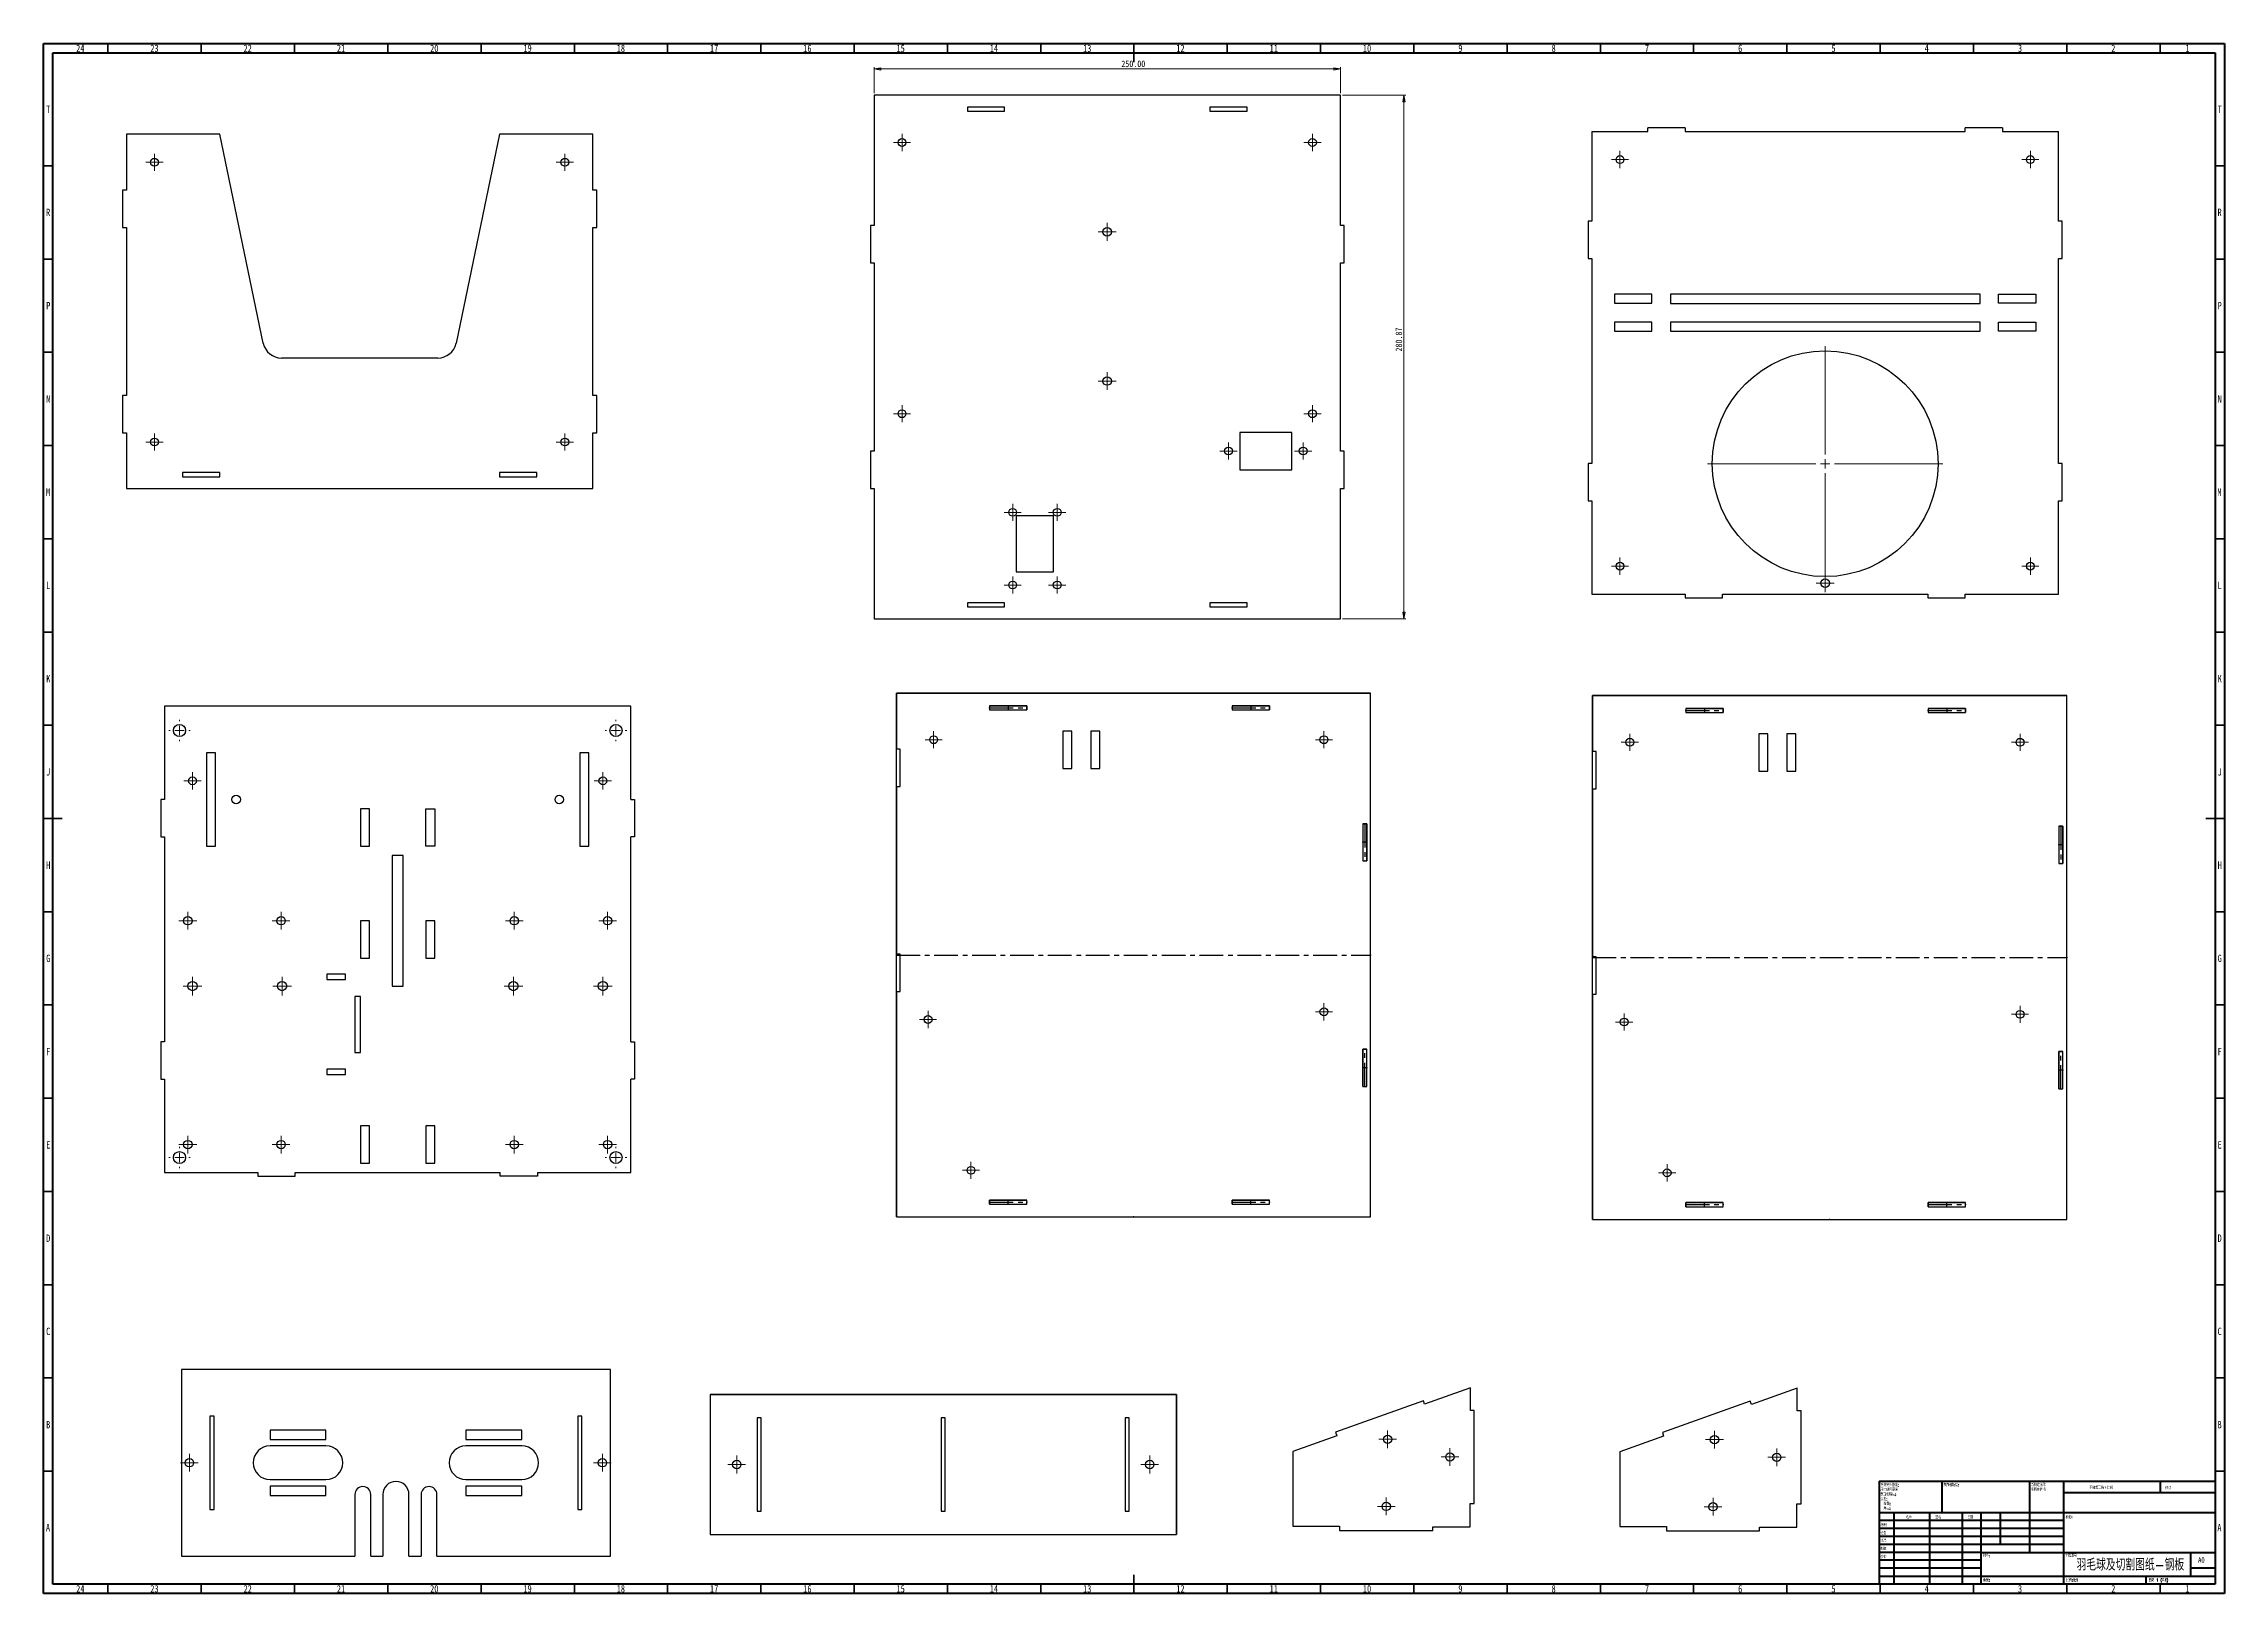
# Model space of a CAD drawing. Header units: millimetres. Extents: x 15 to 1184, y 5 to 836.
import ezdxf

# ---------------------------------------------------------------- set-up
doc = ezdxf.new("R2010")
doc.units = ezdxf.units.MM
doc.header["$PDSIZE"] = -1
doc.linetypes.add('CENTERX2', pattern=[20.32, 12.7, -2.54, 2.54, -2.54])
doc.styles.add('SLDTEXTSTYLE0', font='TXT', dxfattribs={"width": 0.75})
doc.styles.add('SLDTEXTSTYLE1', font='TXT', dxfattribs={"width": 0.75, "bigfont": 'bigfont'})
doc.styles.add('SLDTEXTSTYLE2', font='TXT', dxfattribs={"width": 0.694444, "bigfont": 'bigfont'})
doc.dimstyles.new('SLDDIMSTYLE0', dxfattribs={"dimtxt": 3.5, "dimasz": 3.556, "dimexe": 0, "dimexo": 0.0625, "dimgap": 0.875, "dimtad": 1, "dimrnd": 1e-09, "dimzin": 4, "dimdsep": 46, "dimtxsty": 'SLDTEXTSTYLE0', "dimblk1": 'CLOSED', "dimblk2": 'CLOSED', "dimsah": 1, "dimcen": 0.09, "dimadec": 0, "dimazin": 1, "dimtfac": 1, "dimtofl": 0, "dimtmove": 0, "dimatfit": 3, "dimldrblk": 'CLOSED', "dimfxl": 0, "dimfrac": 2, "dimtolj": 1, "dimtzin": 12, "dimarcsym": 0})
doc.dimstyles.new('SLDDIMSTYLE1', dxfattribs={"dimtxt": 3.5, "dimasz": 3.556, "dimexe": 0, "dimexo": 0.0625, "dimgap": 0.875, "dimtad": 1, "dimrnd": 1e-09, "dimzin": 12, "dimdsep": 46, "dimtxsty": 'SLDTEXTSTYLE0', "dimblk1": 'CLOSED', "dimblk2": 'CLOSED', "dimsah": 1, "dimcen": 0.09, "dimadec": 0, "dimazin": 3, "dimtfac": 1, "dimtofl": 0, "dimtmove": 0, "dimatfit": 3, "dimldrblk": 'CLOSED', "dimfxl": 0, "dimfrac": 2, "dimtolj": 1, "dimtzin": 12, "dimarcsym": 0})

msp = doc.modelspace()

# ---------------------------------------------------------------- texts
at = {"color": 7, "linetype": 'Continuous', "lineweight": 0}
for s, insert, char_height, attachment_point, style in [('24', (34.67, 835.458), 3.9687, 2, 'SLDTEXTSTYLE0'), ('23', (74.42, 835.458), 3.9687, 2, 'SLDTEXTSTYLE0'), ('22', (124.42, 835.458), 3.9687, 2, 'SLDTEXTSTYLE0'), ('21', (174.42, 835.458), 3.9687, 2, 'SLDTEXTSTYLE0'), ('20', (224.42, 835.458), 3.9687, 2, 'SLDTEXTSTYLE0'), ('19', (274.42, 835.458), 3.9687, 2, 'SLDTEXTSTYLE0'), ('18', (324.42, 835.458), 3.9687, 2, 'SLDTEXTSTYLE0'), ('17', (374.42, 835.458), 3.9687, 2, 'SLDTEXTSTYLE0'), ('16', (424.42, 835.458), 3.9687, 2, 'SLDTEXTSTYLE0'), ('15', (474.42, 835.458), 3.9687, 2, 'SLDTEXTSTYLE0'), ('14', (524.42, 835.458), 3.9687, 2, 'SLDTEXTSTYLE0'), ('13', (574.42, 835.458), 3.9687, 2, 'SLDTEXTSTYLE0'), ('12', (624.42, 835.458), 3.9687, 2, 'SLDTEXTSTYLE0'), ('11', (674.42, 835.458), 3.9687, 2, 'SLDTEXTSTYLE0'), ('10', (724.42, 835.458), 3.9687, 2, 'SLDTEXTSTYLE0'), ('9', (774.46, 835.458), 3.969, 2, 'SLDTEXTSTYLE0'), ('8', (824.46, 835.458), 3.969, 2, 'SLDTEXTSTYLE0'), ('7', (874.46, 835.458), 3.969, 2, 'SLDTEXTSTYLE0'), ('6', (924.46, 835.458), 3.969, 2, 'SLDTEXTSTYLE0'), ('5', (974.46, 835.458), 3.969, 2, 'SLDTEXTSTYLE0'), ('4', (1024.46, 835.458), 3.969, 2, 'SLDTEXTSTYLE0'), ('3', (1074.46, 835.458), 3.969, 2, 'SLDTEXTSTYLE0'), ('2', (1124.46, 835.458), 3.969, 2, 'SLDTEXTSTYLE0'), ('1', (1164.21, 835.458), 3.969, 2, 'SLDTEXTSTYLE0'), ('T', (17.488, 802.736), 3.969, 2, 'SLDTEXTSTYLE0'), ('T', (1181.488, 802.736), 3.969, 2, 'SLDTEXTSTYLE0'), ('R', (17.444, 747.486), 3.969, 2, 'SLDTEXTSTYLE0'), ('R', (1181.444, 747.486), 3.969, 2, 'SLDTEXTSTYLE0'), ('P', (17.485, 697.458), 3.969, 2, 'SLDTEXTSTYLE0'), ('P', (1181.485, 697.458), 3.969, 2, 'SLDTEXTSTYLE0'), ('N', (17.464, 647.486), 3.969, 2, 'SLDTEXTSTYLE0'), ('N', (1181.464, 647.486), 3.969, 2, 'SLDTEXTSTYLE0'), ('M', (17.362, 597.458), 3.969, 2, 'SLDTEXTSTYLE0'), ('M', (1181.362, 597.458), 3.969, 2, 'SLDTEXTSTYLE0'), ('L', (17.455, 547.486), 3.969, 2, 'SLDTEXTSTYLE0'), ('L', (1181.455, 547.486), 3.969, 2, 'SLDTEXTSTYLE0'), ('K', (17.489, 497.458), 3.969, 2, 'SLDTEXTSTYLE0'), ('K', (1181.489, 497.458), 3.969, 2, 'SLDTEXTSTYLE0'), ('J', (17.465, 447.486), 3.969, 2, 'SLDTEXTSTYLE0'), ('J', (1181.465, 447.486), 3.969, 2, 'SLDTEXTSTYLE0'), ('H', (17.49, 397.458), 3.969, 2, 'SLDTEXTSTYLE0'), ('H', (1181.49, 397.458), 3.969, 2, 'SLDTEXTSTYLE0'), ('G', (17.487, 347.486), 3.969, 2, 'SLDTEXTSTYLE0'), ('G', (1181.487, 347.486), 3.969, 2, 'SLDTEXTSTYLE0'), ('F', (17.458, 297.458), 3.969, 2, 'SLDTEXTSTYLE0'), ('F', (1181.458, 297.458), 3.969, 2, 'SLDTEXTSTYLE0'), ('E', (17.508, 247.486), 3.969, 2, 'SLDTEXTSTYLE0'), ('E', (1181.508, 247.486), 3.969, 2, 'SLDTEXTSTYLE0'), ('D', (17.453, 197.458), 3.969, 2, 'SLDTEXTSTYLE0'), ('D', (1181.453, 197.458), 3.969, 2, 'SLDTEXTSTYLE0'), ('C', (17.459, 147.486), 3.969, 2, 'SLDTEXTSTYLE0'), ('C', (1181.459, 147.486), 3.969, 2, 'SLDTEXTSTYLE0'), ('B', (17.471, 97.458), 3.969, 2, 'SLDTEXTSTYLE0'), ('B', (1181.471, 97.458), 3.969, 2, 'SLDTEXTSTYLE0'), ('表面粗糙度:', (1033.371, 63.919), 1.5, 1, 'SLDTEXTSTYLE1'), ('不调整工程图比例', (1111.615, 62.533), 1.5, 1, 'SLDTEXTSTYLE1'), ('修订', (1152.328, 62.335), 1.5, 1, 'SLDTEXTSTYLE1'), ('A', (17.34, 42.236), 3.969, 2, 'SLDTEXTSTYLE0'), ('检查', (999.624, 38.154), 1.5, 1, 'SLDTEXTSTYLE1'), ('绘制', (999.685, 42.43), 1.5, 1, 'SLDTEXTSTYLE1'), ('名称', (1013.322, 46.501), 1.5, 1, 'SLDTEXTSTYLE1'), ('签名', (1029.034, 46.562), 1.5, 1, 'SLDTEXTSTYLE1'), ('日期', (1046.215, 46.576), 1.5, 1, 'SLDTEXTSTYLE1'), ('标题:', (1098.956, 46.576), 1.5, 1, 'SLDTEXTSTYLE1'), ('A', (1181.34, 42.236), 3.969, 2, 'SLDTEXTSTYLE0'), ('批准', (999.622, 34.177), 1.5, 1, 'SLDTEXTSTYLE1'), ('验检', (999.677, 25.35), 1.5, 1, 'SLDTEXTSTYLE1'), ('制造', (999.682, 29.734), 1.5, 1, 'SLDTEXTSTYLE1'), ('材料:', (1054.646, 25.986), 1.5, 1, 'SLDTEXTSTYLE1'), ('工程图号', (1098.629, 25.986), 1.5, 1, 'SLDTEXTSTYLE1'), ('羽毛球及切割图纸-钢板', (1133.579, 23.607), 6.35, 2, 'SLDTEXTSTYLE1'), ('A0', (1169.871, 24.406), 2.9104, 1, 'SLDTEXTSTYLE0'), ('重量:', (1054.618, 12.949), 1.4986, 1, 'SLDTEXTSTYLE1'), ('比例:1:1', (1099.074, 12.9), 1.5, 1, 'SLDTEXTSTYLE1'), ('图纸 1 (共1)', (1143.478, 12.9), 1.5, 1, 'SLDTEXTSTYLE2'), ('24', (34.67, 9.458), 3.9687, 2, 'SLDTEXTSTYLE0'), ('23', (74.42, 9.458), 3.9687, 2, 'SLDTEXTSTYLE0'), ('22', (124.42, 9.458), 3.9687, 2, 'SLDTEXTSTYLE0'), ('21', (174.42, 9.458), 3.9687, 2, 'SLDTEXTSTYLE0'), ('20', (224.42, 9.458), 3.9687, 2, 'SLDTEXTSTYLE0'), ('19', (274.42, 9.458), 3.9687, 2, 'SLDTEXTSTYLE0'), ('18', (324.42, 9.458), 3.9687, 2, 'SLDTEXTSTYLE0'), ('17', (374.42, 9.458), 3.9687, 2, 'SLDTEXTSTYLE0'), ('16', (424.42, 9.458), 3.9687, 2, 'SLDTEXTSTYLE0'), ('15', (474.42, 9.458), 3.9687, 2, 'SLDTEXTSTYLE0'), ('14', (524.42, 9.458), 3.9687, 2, 'SLDTEXTSTYLE0'), ('13', (574.42, 9.458), 3.9687, 2, 'SLDTEXTSTYLE0'), ('12', (624.42, 9.458), 3.9687, 2, 'SLDTEXTSTYLE0'), ('11', (674.42, 9.458), 3.9687, 2, 'SLDTEXTSTYLE0'), ('10', (724.42, 9.458), 3.9687, 2, 'SLDTEXTSTYLE0'), ('9', (774.46, 9.458), 3.969, 2, 'SLDTEXTSTYLE0'), ('8', (824.46, 9.458), 3.969, 2, 'SLDTEXTSTYLE0'), ('7', (874.46, 9.458), 3.969, 2, 'SLDTEXTSTYLE0'), ('6', (924.46, 9.458), 3.969, 2, 'SLDTEXTSTYLE0'), ('5', (974.46, 9.458), 3.969, 2, 'SLDTEXTSTYLE0'), ('4', (1024.46, 9.458), 3.969, 2, 'SLDTEXTSTYLE0'), ('3', (1074.46, 9.458), 3.969, 2, 'SLDTEXTSTYLE0'), ('2', (1124.46, 9.458), 3.969, 2, 'SLDTEXTSTYLE0'), ('1', (1164.21, 9.458), 3.969, 2, 'SLDTEXTSTYLE0')]:
    msp.add_mtext(s, dxfattribs=dict(at, insert=insert, char_height=char_height, attachment_point=attachment_point, style=style))

# ---------------------------------------------------------------- blocks, each defined once
blk = doc.blocks.new('SW_NOTE_0')
at = {"color": 0, "linetype": 'Continuous', "lineweight": 0, "char_height": 1.5, "attachment_point": 1, "style": 'SLDTEXTSTYLE1'}
for s, insert in [('除非另外指定:', (0, 1.9)), ('尺寸使用毫米', (0, -0.6)), ('表面粗糙度:', (0, -3.1)), ('公差:', (0, -5.6)), ('线性:', (1.7, -8.1)), ('角度:', (1.7, -10.6))]:
    blk.add_mtext(s, dxfattribs=dict(at, insert=insert))
blk = doc.blocks.new('SW_NOTE_0_1')
at = {"color": 0, "linetype": 'Continuous', "lineweight": 0, "char_height": 1.5, "attachment_point": 1, "style": 'SLDTEXTSTYLE1'}
for s, insert in [('将锐边清除', (0, 1.9)), ('毛刺并折断', (0, -0.6))]:
    blk.add_mtext(s, dxfattribs=dict(at, insert=insert))
blk = doc.blocks.new('SW_CENTERMARKSYMBOL_0')
at = {"color": 0, "linetype": 'Continuous', "lineweight": 18}
for p, q in [((-2.5, 0), (-4.6, 0)), ((0, 0), (-2.5, 0)), ((0, 2.5), (0, 4.6)), ((0, 0), (0, 2.5)), ((0, 0), (0, -2.5)), ((0, 0), (2.5, 0)), ((2.5, 0), (4.6, 0)), ((0, -2.5), (0, -4.6))]:
    blk.add_line(p, q, dxfattribs=at)
blk = doc.blocks.new('SW_CENTERMARKSYMBOL_1')
at = {"color": 0, "linetype": 'Continuous', "lineweight": 18}
for p, q in [((-2.5, 0), (-4.6, 0)), ((0, 0), (-2.5, 0)), ((0, 2.5), (0, 4.6)), ((0, 0), (0, 2.5)), ((0, 0), (0, -2.5)), ((0, 0), (2.5, 0)), ((2.5, 0), (4.6, 0)), ((0, -2.5), (0, -4.6))]:
    blk.add_line(p, q, dxfattribs=at)
blk = doc.blocks.new('SW_CENTERMARKSYMBOL_2')
at = {"color": 0, "linetype": 'Continuous', "lineweight": 18}
for p, q in [((-2.5, 0), (-4.6, 0)), ((0, 0), (-2.5, 0)), ((0, 2.5), (0, 4.6)), ((0, 0), (0, 2.5)), ((0, 0), (0, -2.5)), ((0, 0), (2.5, 0)), ((2.5, 0), (4.6, 0)), ((0, -2.5), (0, -4.6))]:
    blk.add_line(p, q, dxfattribs=at)
blk = doc.blocks.new('SW_CENTERMARKSYMBOL_3')
at = {"color": 0, "linetype": 'Continuous', "lineweight": 18}
for p, q in [((-2.5, 0), (-4.6, 0)), ((0, 0), (-2.5, 0)), ((0, 2.5), (0, 4.6)), ((0, 0), (0, 2.5)), ((0, 0), (0, -2.5)), ((0, 0), (2.5, 0)), ((2.5, 0), (4.6, 0)), ((0, -2.5), (0, -4.6))]:
    blk.add_line(p, q, dxfattribs=at)
blk = doc.blocks.new('_Closed')
at = {"color": 0, "linetype": 'ByBlock', "lineweight": -2}
for p, q in [((-1, 0.166667), (0, 0)), ((-1, 0.166667), (-1, -0.166667)), ((0, 0), (-1, -0.166667)), ((0, 0), (-1, 0))]:
    blk.add_line(p, q, dxfattribs=at)
blk = doc.blocks.new('_D')
at = {"color": 7, "linetype": 'Continuous', "lineweight": 0}
for p, q in [((460.2, 809.4), (460.2, 823.4)), ((710.2, 822.4), (460.2, 822.4)), ((710.2, 809.4), (710.2, 823.4))]:
    blk.add_line(p, q, dxfattribs=at)
at = {"color": 7, "linetype": 'Continuous', "lineweight": 18, "xscale": 3.556, "yscale": 3.556, "rotation": 180.0000000000004}
blk.add_blockref('_Closed', (460.2, 822.4, -1), dxfattribs=at)
at = {"color": 7, "linetype": 'Continuous', "lineweight": 18, "xscale": 3.556, "yscale": 3.556}
blk.add_blockref('_Closed', (710.2, 822.4, -1), dxfattribs=at)
at = {"color": 7, "linetype": 'Continuous', "lineweight": 18, "insert": (592.7, 826.9), "char_height": 3.5, "attachment_point": 1, "style": 'SLDTEXTSTYLE0'}
blk.add_mtext('250.00', dxfattribs=at)
blk = doc.blocks.new('_D_1')
at = {"color": 7, "linetype": 'Continuous', "lineweight": 0}
for p, q in [((711.2, 808.4), (745.2, 808.4)), ((744.2, 808.4), (744.2, 527.5)), ((711.2, 527.5), (745.2, 527.5))]:
    blk.add_line(p, q, dxfattribs=at)
at = {"color": 7, "linetype": 'Continuous', "lineweight": 18, "xscale": 3.556, "yscale": 3.556}
for p, rotation in [((744.2, 808.4, -1), 90.0000000000004), ((744.2, 527.5, -1), 270.0000000000004)]:
    blk.add_blockref('_Closed', p, dxfattribs=dict(at, rotation=rotation))
at = {"color": 7, "linetype": 'Continuous', "lineweight": 18, "insert": (739.7, 670.9), "char_height": 3.5, "attachment_point": 1, "rotation": 90, "style": 'SLDTEXTSTYLE0'}
blk.add_mtext('280.87', dxfattribs=at)
blk = doc.blocks.new('SW_CENTERMARKSYMBOL_4')
at = {"color": 0, "linetype": 'Continuous', "lineweight": 18}
for p, q in [((-2.5, 0), (-4.8, 0)), ((0, 0), (-2.5, 0)), ((0, 2.5), (0, 4.8)), ((0, 0), (0, 2.5)), ((0, 0), (0, -2.5)), ((0, 0), (2.5, 0)), ((2.5, 0), (4.8, 0)), ((0, -2.5), (0, -4.8))]:
    blk.add_line(p, q, dxfattribs=at)
blk = doc.blocks.new('SW_CENTERMARKSYMBOL_5')
at = {"color": 0, "linetype": 'Continuous', "lineweight": 18}
for p, q in [((-2.5, 0), (-4.8, 0)), ((0, 0), (-2.5, 0)), ((0, 2.5), (0, 4.8)), ((0, 0), (0, 2.5)), ((0, 0), (0, -2.5)), ((0, 0), (2.5, 0)), ((2.5, 0), (4.8, 0)), ((0, -2.5), (0, -4.8))]:
    blk.add_line(p, q, dxfattribs=at)
blk = doc.blocks.new('SW_CENTERMARKSYMBOL_6')
at = {"color": 0, "linetype": 'Continuous', "lineweight": 18}
for p, q in [((-2.5, 0), (-4.6, 0)), ((0, 0), (-2.5, 0)), ((0, 2.5), (0, 4.6)), ((0, 0), (0, 2.5)), ((0, 0), (0, -2.5)), ((0, 0), (2.5, 0)), ((2.5, 0), (4.6, 0)), ((0, -2.5), (0, -4.6))]:
    blk.add_line(p, q, dxfattribs=at)
blk = doc.blocks.new('SW_CENTERMARKSYMBOL_7')
at = {"color": 0, "linetype": 'Continuous', "lineweight": 18}
for p, q in [((-2.5, 0), (-4.6, 0)), ((0, 0), (-2.5, 0)), ((0, 2.5), (0, 4.6)), ((0, 0), (0, 2.5)), ((0, 0), (0, -2.5)), ((0, 0), (2.5, 0)), ((2.5, 0), (4.6, 0)), ((0, -2.5), (0, -4.6))]:
    blk.add_line(p, q, dxfattribs=at)
blk = doc.blocks.new('SW_CENTERMARKSYMBOL_8')
at = {"color": 0, "linetype": 'Continuous', "lineweight": 18}
for p, q in [((-2.5, 0), (-4.6, 0)), ((0, 0), (-2.5, 0)), ((0, 2.5), (0, 4.6)), ((0, 0), (0, 2.5)), ((0, 0), (0, -2.5)), ((0, 0), (2.5, 0)), ((2.5, 0), (4.6, 0)), ((0, -2.5), (0, -4.6))]:
    blk.add_line(p, q, dxfattribs=at)
blk = doc.blocks.new('SW_CENTERMARKSYMBOL_9')
at = {"color": 0, "linetype": 'Continuous', "lineweight": 18}
for p, q in [((-2.5, 0), (-4.6, 0)), ((0, 0), (-2.5, 0)), ((0, 2.5), (0, 4.6)), ((0, 0), (0, 2.5)), ((0, 0), (0, -2.5)), ((0, 0), (2.5, 0)), ((2.5, 0), (4.6, 0)), ((0, -2.5), (0, -4.6))]:
    blk.add_line(p, q, dxfattribs=at)
blk = doc.blocks.new('SW_CENTERMARKSYMBOL_10')
at = {"color": 0, "linetype": 'Continuous', "lineweight": 18}
for p, q in [((-2.5, 0), (-4.6, 0)), ((0, 0), (-2.5, 0)), ((0, 2.5), (0, 4.6)), ((0, 0), (0, 2.5)), ((0, 0), (0, -2.5)), ((0, 0), (2.5, 0)), ((2.5, 0), (4.6, 0)), ((0, -2.5), (0, -4.6))]:
    blk.add_line(p, q, dxfattribs=at)
blk = doc.blocks.new('SW_CENTERMARKSYMBOL_11')
at = {"color": 0, "linetype": 'Continuous', "lineweight": 18}
for p, q in [((-2.5, 0), (-4.6, 0)), ((0, 0), (-2.5, 0)), ((0, 2.5), (0, 4.6)), ((0, 0), (0, 2.5)), ((0, 0), (0, -2.5)), ((0, 0), (2.5, 0)), ((2.5, 0), (4.6, 0)), ((0, -2.5), (0, -4.6))]:
    blk.add_line(p, q, dxfattribs=at)
blk = doc.blocks.new('SW_CENTERMARKSYMBOL_12')
at = {"color": 0, "linetype": 'Continuous', "lineweight": 18}
for p, q in [((-2.5, 0), (-4.6, 0)), ((0, 0), (-2.5, 0)), ((0, 2.5), (0, 4.6)), ((0, 0), (0, 2.5)), ((0, 0), (0, -2.5)), ((0, 0), (2.5, 0)), ((2.5, 0), (4.6, 0)), ((0, -2.5), (0, -4.6))]:
    blk.add_line(p, q, dxfattribs=at)
blk = doc.blocks.new('SW_CENTERMARKSYMBOL_13')
at = {"color": 0, "linetype": 'Continuous', "lineweight": 18}
for p, q in [((-2.5, 0), (-4.6, 0)), ((0, 0), (-2.5, 0)), ((0, 2.5), (0, 4.6)), ((0, 0), (0, 2.5)), ((0, 0), (0, -2.5)), ((0, 0), (2.5, 0)), ((2.5, 0), (4.6, 0)), ((0, -2.5), (0, -4.6))]:
    blk.add_line(p, q, dxfattribs=at)
blk = doc.blocks.new('SW_CENTERMARKSYMBOL_14')
at = {"color": 0, "linetype": 'Continuous', "lineweight": 18}
for p, q in [((-2.5, 0), (-4.6, 0)), ((0, 0), (-2.5, 0)), ((0, 2.5), (0, 4.6)), ((0, 0), (0, 2.5)), ((0, 0), (0, -2.5)), ((0, 0), (2.5, 0)), ((2.5, 0), (4.6, 0)), ((0, -2.5), (0, -4.6))]:
    blk.add_line(p, q, dxfattribs=at)
blk = doc.blocks.new('SW_CENTERMARKSYMBOL_15')
at = {"color": 0, "linetype": 'Continuous', "lineweight": 18}
for p, q in [((-2.5, 0), (-4.6, 0)), ((0, 0), (-2.5, 0)), ((0, 2.5), (0, 4.6)), ((0, 0), (0, 2.5)), ((0, 0), (0, -2.5)), ((0, 0), (2.5, 0)), ((2.5, 0), (4.6, 0)), ((0, -2.5), (0, -4.6))]:
    blk.add_line(p, q, dxfattribs=at)
blk = doc.blocks.new('SW_CENTERMARKSYMBOL_16')
at = {"color": 0, "linetype": 'Continuous', "lineweight": 18}
for p, q in [((0, 5), (0, 63)), ((-5, 0), (-63, 0)), ((0, 0), (-2.5, 0)), ((0, 0), (0, 2.5)), ((0, 0), (0, -2.5)), ((0, 0), (2.5, 0)), ((5, 0), (63, 0)), ((0, -5), (0, -63))]:
    blk.add_line(p, q, dxfattribs=at)
blk = doc.blocks.new('SW_CENTERMARKSYMBOL_17')
at = {"color": 0, "linetype": 'Continuous', "lineweight": 18}
for p, q in [((-2.5, 0), (-4.8, 0)), ((0, 0), (-2.5, 0)), ((0, 2.5), (0, 4.8)), ((0, 0), (0, 2.5)), ((0, 0), (0, -2.5)), ((0, 0), (2.5, 0)), ((2.5, 0), (4.8, 0)), ((0, -2.5), (0, -4.8))]:
    blk.add_line(p, q, dxfattribs=at)
blk = doc.blocks.new('SW_CENTERMARKSYMBOL_18')
at = {"color": 0, "linetype": 'Continuous', "lineweight": 18}
for p, q in [((-2.5, 0), (-4.6, 0)), ((0, 0), (-2.5, 0)), ((0, 2.5), (0, 4.6)), ((0, 0), (0, 2.5)), ((0, 0), (0, -2.5)), ((0, 0), (2.5, 0)), ((2.5, 0), (4.6, 0)), ((0, -2.5), (0, -4.6))]:
    blk.add_line(p, q, dxfattribs=at)
blk = doc.blocks.new('SW_CENTERMARKSYMBOL_19')
at = {"color": 0, "linetype": 'Continuous', "lineweight": 18}
for p, q in [((-2.5, 0), (-4.6, 0)), ((0, 0), (-2.5, 0)), ((0, 2.5), (0, 4.6)), ((0, 0), (0, 2.5)), ((0, 0), (0, -2.5)), ((0, 0), (2.5, 0)), ((2.5, 0), (4.6, 0)), ((0, -2.5), (0, -4.6))]:
    blk.add_line(p, q, dxfattribs=at)
blk = doc.blocks.new('SW_CENTERMARKSYMBOL_20')
at = {"color": 0, "linetype": 'Continuous', "lineweight": 18}
for p, q in [((-2.5, 0), (-4.6, 0)), ((0, 0), (-2.5, 0)), ((0, 2.5), (0, 4.6)), ((0, 0), (0, 2.5)), ((0, 0), (0, -2.5)), ((0, 0), (2.5, 0)), ((2.5, 0), (4.6, 0)), ((0, -2.5), (0, -4.6))]:
    blk.add_line(p, q, dxfattribs=at)
blk = doc.blocks.new('SW_CENTERMARKSYMBOL_21')
at = {"color": 0, "linetype": 'Continuous', "lineweight": 18}
for p, q in [((-2.5, 0), (-4.6, 0)), ((0, 0), (-2.5, 0)), ((0, 2.5), (0, 4.6)), ((0, 0), (0, 2.5)), ((0, 0), (0, -2.5)), ((0, 0), (2.5, 0)), ((2.5, 0), (4.6, 0)), ((0, -2.5), (0, -4.6))]:
    blk.add_line(p, q, dxfattribs=at)
blk = doc.blocks.new('SW_CENTERMARKSYMBOL_22')
at = {"color": 0, "linetype": 'Continuous', "lineweight": 18}
for p, q in [((-2.5, 0), (-5, 0)), ((0, 0), (-2.5, 0)), ((0, 2.5), (0, 5)), ((0, 0), (0, 2.5)), ((0, 0), (0, -2.5)), ((0, 0), (2.5, 0)), ((2.5, 0), (5, 0)), ((0, -2.5), (0, -5))]:
    blk.add_line(p, q, dxfattribs=at)
blk = doc.blocks.new('SW_CENTERMARKSYMBOL_23')
at = {"color": 0, "linetype": 'Continuous', "lineweight": 18}
for p, q in [((-2.5, 0), (-5, 0)), ((0, 0), (-2.5, 0)), ((0, 2.5), (0, 5)), ((0, 0), (0, 2.5)), ((0, 0), (0, -2.5)), ((0, 0), (2.5, 0)), ((2.5, 0), (5, 0)), ((0, -2.5), (0, -5))]:
    blk.add_line(p, q, dxfattribs=at)
blk = doc.blocks.new('SW_CENTERMARKSYMBOL_24')
at = {"color": 0, "linetype": 'Continuous', "lineweight": 18}
for p, q in [((-5, 0), (-5.75, 0)), ((0, 0), (-2.5, 0)), ((0, 5), (0, 5.75)), ((0, 0), (0, 2.5)), ((0, 0), (0, -2.5)), ((0, 0), (2.5, 0)), ((5, 0), (5.75, 0)), ((0, -5), (0, -5.75))]:
    blk.add_line(p, q, dxfattribs=at)
blk = doc.blocks.new('SW_CENTERMARKSYMBOL_25')
at = {"color": 0, "linetype": 'Continuous', "lineweight": 18}
for p, q in [((-5, 0), (-5.75, 0)), ((0, 0), (-2.5, 0)), ((0, 5), (0, 5.75)), ((0, 0), (0, 2.5)), ((0, 0), (0, -2.5)), ((0, 0), (2.5, 0)), ((5, 0), (5.75, 0)), ((0, -5), (0, -5.75))]:
    blk.add_line(p, q, dxfattribs=at)
blk = doc.blocks.new('SW_CENTERMARKSYMBOL_26')
at = {"color": 0, "linetype": 'Continuous', "lineweight": 18}
for p, q in [((-5, 0), (-5.75, 0)), ((0, 0), (-2.5, 0)), ((0, 5), (0, 5.75)), ((0, 0), (0, 2.5)), ((0, 0), (0, -2.5)), ((0, 0), (2.5, 0)), ((5, 0), (5.75, 0)), ((0, -5), (0, -5.75))]:
    blk.add_line(p, q, dxfattribs=at)
blk = doc.blocks.new('SW_CENTERMARKSYMBOL_27')
at = {"color": 0, "linetype": 'Continuous', "lineweight": 18}
for p, q in [((-5, 0), (-5.75, 0)), ((0, 0), (-2.5, 0)), ((0, 5), (0, 5.75)), ((0, 0), (0, 2.5)), ((0, 0), (0, -2.5)), ((0, 0), (2.5, 0)), ((5, 0), (5.75, 0)), ((0, -5), (0, -5.75))]:
    blk.add_line(p, q, dxfattribs=at)
blk = doc.blocks.new('SW_CENTERMARKSYMBOL_28')
at = {"color": 0, "linetype": 'Continuous', "lineweight": 18}
for p, q in [((-2.5, 0), (-5, 0)), ((0, 0), (-2.5, 0)), ((0, 2.5), (0, 5)), ((0, 0), (0, 2.5)), ((0, 0), (0, -2.5)), ((0, 0), (2.5, 0)), ((2.5, 0), (5, 0)), ((0, -2.5), (0, -5))]:
    blk.add_line(p, q, dxfattribs=at)
blk = doc.blocks.new('SW_CENTERMARKSYMBOL_29')
at = {"color": 0, "linetype": 'Continuous', "lineweight": 18}
for p, q in [((-2.5, 0), (-5, 0)), ((0, 0), (-2.5, 0)), ((0, 2.5), (0, 5)), ((0, 0), (0, 2.5)), ((0, 0), (0, -2.5)), ((0, 0), (2.5, 0)), ((2.5, 0), (5, 0)), ((0, -2.5), (0, -5))]:
    blk.add_line(p, q, dxfattribs=at)
blk = doc.blocks.new('SW_CENTERMARKSYMBOL_30')
at = {"color": 0, "linetype": 'Continuous', "lineweight": 18}
for p, q in [((-2.5, 0), (-4.75, 0)), ((0, 0), (-2.5, 0)), ((0, 2.5), (0, 4.75)), ((0, 0), (0, 2.5)), ((0, 0), (0, -2.5)), ((0, 0), (2.5, 0)), ((2.5, 0), (4.75, 0)), ((0, -2.5), (0, -4.75))]:
    blk.add_line(p, q, dxfattribs=at)
blk = doc.blocks.new('SW_CENTERMARKSYMBOL_31')
at = {"color": 0, "linetype": 'Continuous', "lineweight": 18}
for p, q in [((-2.5, 0), (-4.75, 0)), ((0, 0), (-2.5, 0)), ((0, 2.5), (0, 4.75)), ((0, 0), (0, 2.5)), ((0, 0), (0, -2.5)), ((0, 0), (2.5, 0)), ((2.5, 0), (4.75, 0)), ((0, -2.5), (0, -4.75))]:
    blk.add_line(p, q, dxfattribs=at)
blk = doc.blocks.new('SW_CENTERMARKSYMBOL_32')
at = {"color": 0, "linetype": 'Continuous', "lineweight": 18}
for p, q in [((-2.5, 0), (-4.75, 0)), ((0, 0), (-2.5, 0)), ((0, 2.5), (0, 4.75)), ((0, 0), (0, 2.5)), ((0, 0), (0, -2.5)), ((0, 0), (2.5, 0)), ((2.5, 0), (4.75, 0)), ((0, -2.5), (0, -4.75))]:
    blk.add_line(p, q, dxfattribs=at)
blk = doc.blocks.new('SW_CENTERMARKSYMBOL_33')
at = {"color": 0, "linetype": 'Continuous', "lineweight": 18}
for p, q in [((-2.5, 0), (-4.75, 0)), ((0, 0), (-2.5, 0)), ((0, 2.5), (0, 4.75)), ((0, 0), (0, 2.5)), ((0, 0), (0, -2.5)), ((0, 0), (2.5, 0)), ((2.5, 0), (4.75, 0)), ((0, -2.5), (0, -4.75))]:
    blk.add_line(p, q, dxfattribs=at)
blk = doc.blocks.new('SW_CENTERMARKSYMBOL_34')
at = {"color": 0, "linetype": 'Continuous', "lineweight": 18}
for p, q in [((-2.5, 0), (-4.75, 0)), ((0, 0), (-2.5, 0)), ((0, 2.5), (0, 4.75)), ((0, 0), (0, 2.5)), ((0, 0), (0, -2.5)), ((0, 0), (2.5, 0)), ((2.5, 0), (4.75, 0)), ((0, -2.5), (0, -4.75))]:
    blk.add_line(p, q, dxfattribs=at)
blk = doc.blocks.new('SW_CENTERMARKSYMBOL_35')
at = {"color": 0, "linetype": 'Continuous', "lineweight": 18}
for p, q in [((-2.5, 0), (-4.75, 0)), ((0, 0), (-2.5, 0)), ((0, 2.5), (0, 4.75)), ((0, 0), (0, 2.5)), ((0, 0), (0, -2.5)), ((0, 0), (2.5, 0)), ((2.5, 0), (4.75, 0)), ((0, -2.5), (0, -4.75))]:
    blk.add_line(p, q, dxfattribs=at)
blk = doc.blocks.new('SW_CENTERMARKSYMBOL_36')
at = {"color": 0, "linetype": 'Continuous', "lineweight": 18}
for p, q in [((-2.5, 0), (-4.75, 0)), ((0, 0), (-2.5, 0)), ((0, 2.5), (0, 4.75)), ((0, 0), (0, 2.5)), ((0, 0), (0, -2.5)), ((0, 0), (2.5, 0)), ((2.5, 0), (4.75, 0)), ((0, -2.5), (0, -4.75))]:
    blk.add_line(p, q, dxfattribs=at)
blk = doc.blocks.new('SW_CENTERMARKSYMBOL_37')
at = {"color": 0, "linetype": 'Continuous', "lineweight": 18}
for p, q in [((-2.5, 0), (-4.75, 0)), ((0, 0), (-2.5, 0)), ((0, 2.5), (0, 4.75)), ((0, 0), (0, 2.5)), ((0, 0), (0, -2.5)), ((0, 0), (2.5, 0)), ((2.5, 0), (4.75, 0)), ((0, -2.5), (0, -4.75))]:
    blk.add_line(p, q, dxfattribs=at)
blk = doc.blocks.new('SW_CENTERMARKSYMBOL_38')
at = {"color": 0, "linetype": 'Continuous', "lineweight": 18}
for p, q in [((-2.5, 0), (-4.6, 0)), ((0, 0), (-2.5, 0)), ((0, 2.5), (0, 4.6)), ((0, 0), (0, 2.5)), ((0, 0), (0, -2.5)), ((0, 0), (2.5, 0)), ((2.5, 0), (4.6, 0)), ((0, -2.5), (0, -4.6))]:
    blk.add_line(p, q, dxfattribs=at)
blk = doc.blocks.new('SW_CENTERMARKSYMBOL_39')
at = {"color": 0, "linetype": 'Continuous', "lineweight": 18}
for p, q in [((-2.5, 0), (-4.6, 0)), ((0, 0), (-2.5, 0)), ((0, 2.5), (0, 4.6)), ((0, 0), (0, 2.5)), ((0, 0), (0, -2.5)), ((0, 0), (2.5, 0)), ((2.5, 0), (4.6, 0)), ((0, -2.5), (0, -4.6))]:
    blk.add_line(p, q, dxfattribs=at)
blk = doc.blocks.new('SW_CENTERMARKSYMBOL_40')
at = {"color": 0, "linetype": 'Continuous', "lineweight": 18}
for p, q in [((-2.5, 0), (-5, 0)), ((0, 0), (-2.5, 0)), ((0, 2.5), (0, 5)), ((0, 0), (0, 2.5)), ((0, 0), (0, -2.5)), ((0, 0), (2.5, 0)), ((2.5, 0), (5, 0)), ((0, -2.5), (0, -5))]:
    blk.add_line(p, q, dxfattribs=at)
blk = doc.blocks.new('SW_CENTERMARKSYMBOL_41')
at = {"color": 0, "linetype": 'Continuous', "lineweight": 18}
for p, q in [((-2.5, 0), (-5, 0)), ((0, 0), (-2.5, 0)), ((0, 2.5), (0, 5)), ((0, 0), (0, 2.5)), ((0, 0), (0, -2.5)), ((0, 0), (2.5, 0)), ((2.5, 0), (5, 0)), ((0, -2.5), (0, -5))]:
    blk.add_line(p, q, dxfattribs=at)
blk = doc.blocks.new('SW_CENTERMARKSYMBOL_42')
at = {"color": 0, "linetype": 'Continuous', "lineweight": 18}
for p, q in [((-5, 0), (-5.75, 0)), ((0, 0), (-2.5, 0)), ((0, 5), (0, 5.75)), ((0, 0), (0, 2.5)), ((0, 0), (0, -2.5)), ((0, 0), (2.5, 0)), ((5, 0), (5.75, 0)), ((0, -5), (0, -5.75))]:
    blk.add_line(p, q, dxfattribs=at)
blk = doc.blocks.new('SW_CENTERMARKSYMBOL_43')
at = {"color": 0, "linetype": 'Continuous', "lineweight": 18}
for p, q in [((-5, 0), (-5.75, 0)), ((0, 0), (-2.5, 0)), ((0, 5), (0, 5.75)), ((0, 0), (0, 2.5)), ((0, 0), (0, -2.5)), ((0, 0), (2.5, 0)), ((5, 0), (5.75, 0)), ((0, -5), (0, -5.75))]:
    blk.add_line(p, q, dxfattribs=at)
blk = doc.blocks.new('SW_CENTERMARKSYMBOL_44')
at = {"color": 0, "linetype": 'Continuous', "lineweight": 18}
for p, q in [((-5, 0), (-5.75, 0)), ((0, 0), (-2.5, 0)), ((0, 5), (0, 5.75)), ((0, 0), (0, 2.5)), ((0, 0), (0, -2.5)), ((0, 0), (2.5, 0)), ((5, 0), (5.75, 0)), ((0, -5), (0, -5.75))]:
    blk.add_line(p, q, dxfattribs=at)
blk = doc.blocks.new('SW_CENTERMARKSYMBOL_45')
at = {"color": 0, "linetype": 'Continuous', "lineweight": 18}
for p, q in [((-5, 0), (-5.75, 0)), ((0, 0), (-2.5, 0)), ((0, 5), (0, 5.75)), ((0, 0), (0, 2.5)), ((0, 0), (0, -2.5)), ((0, 0), (2.5, 0)), ((5, 0), (5.75, 0)), ((0, -5), (0, -5.75))]:
    blk.add_line(p, q, dxfattribs=at)
blk = doc.blocks.new('SW_CENTERMARKSYMBOL_46')
at = {"color": 0, "linetype": 'Continuous', "lineweight": 18}
for p, q in [((-2.5, 0), (-5, 0)), ((0, 0), (-2.5, 0)), ((0, 2.5), (0, 5)), ((0, 0), (0, 2.5)), ((0, 0), (0, -2.5)), ((0, 0), (2.5, 0)), ((2.5, 0), (5, 0)), ((0, -2.5), (0, -5))]:
    blk.add_line(p, q, dxfattribs=at)
blk = doc.blocks.new('SW_CENTERMARKSYMBOL_47')
at = {"color": 0, "linetype": 'Continuous', "lineweight": 18}
for p, q in [((-2.5, 0), (-5, 0)), ((0, 0), (-2.5, 0)), ((0, 2.5), (0, 5)), ((0, 0), (0, 2.5)), ((0, 0), (0, -2.5)), ((0, 0), (2.5, 0)), ((2.5, 0), (5, 0)), ((0, -2.5), (0, -5))]:
    blk.add_line(p, q, dxfattribs=at)
blk = doc.blocks.new('SW_CENTERMARKSYMBOL_48')
at = {"color": 0, "linetype": 'Continuous', "lineweight": 18}
for p, q in [((-2.5, 0), (-4.75, 0)), ((0, 0), (-2.5, 0)), ((0, 2.5), (0, 4.75)), ((0, 0), (0, 2.5)), ((0, 0), (0, -2.5)), ((0, 0), (2.5, 0)), ((2.5, 0), (4.75, 0)), ((0, -2.5), (0, -4.75))]:
    blk.add_line(p, q, dxfattribs=at)
blk = doc.blocks.new('SW_CENTERMARKSYMBOL_49')
at = {"color": 0, "linetype": 'Continuous', "lineweight": 18}
for p, q in [((-2.5, 0), (-4.75, 0)), ((0, 0), (-2.5, 0)), ((0, 2.5), (0, 4.75)), ((0, 0), (0, 2.5)), ((0, 0), (0, -2.5)), ((0, 0), (2.5, 0)), ((2.5, 0), (4.75, 0)), ((0, -2.5), (0, -4.75))]:
    blk.add_line(p, q, dxfattribs=at)
blk = doc.blocks.new('SW_CENTERMARKSYMBOL_50')
at = {"color": 0, "linetype": 'Continuous', "lineweight": 18}
for p, q in [((-2.5, 0), (-4.75, 0)), ((0, 0), (-2.5, 0)), ((0, 2.5), (0, 4.75)), ((0, 0), (0, 2.5)), ((0, 0), (0, -2.5)), ((0, 0), (2.5, 0)), ((2.5, 0), (4.75, 0)), ((0, -2.5), (0, -4.75))]:
    blk.add_line(p, q, dxfattribs=at)
blk = doc.blocks.new('SW_CENTERMARKSYMBOL_51')
at = {"color": 0, "linetype": 'Continuous', "lineweight": 18}
for p, q in [((-2.5, 0), (-4.75, 0)), ((0, 0), (-2.5, 0)), ((0, 2.5), (0, 4.75)), ((0, 0), (0, 2.5)), ((0, 0), (0, -2.5)), ((0, 0), (2.5, 0)), ((2.5, 0), (4.75, 0)), ((0, -2.5), (0, -4.75))]:
    blk.add_line(p, q, dxfattribs=at)
blk = doc.blocks.new('SW_CENTERMARKSYMBOL_52')
at = {"color": 0, "linetype": 'Continuous', "lineweight": 18}
for p, q in [((-2.5, 0), (-4.75, 0)), ((0, 0), (-2.5, 0)), ((0, 2.5), (0, 4.75)), ((0, 0), (0, 2.5)), ((0, 0), (0, -2.5)), ((0, 0), (2.5, 0)), ((2.5, 0), (4.75, 0)), ((0, -2.5), (0, -4.75))]:
    blk.add_line(p, q, dxfattribs=at)
blk = doc.blocks.new('SW_CENTERMARKSYMBOL_53')
at = {"color": 0, "linetype": 'Continuous', "lineweight": 18}
for p, q in [((-2.5, 0), (-4.75, 0)), ((0, 0), (-2.5, 0)), ((0, 2.5), (0, 4.75)), ((0, 0), (0, 2.5)), ((0, 0), (0, -2.5)), ((0, 0), (2.5, 0)), ((2.5, 0), (4.75, 0)), ((0, -2.5), (0, -4.75))]:
    blk.add_line(p, q, dxfattribs=at)
blk = doc.blocks.new('SW_CENTERMARKSYMBOL_54')
at = {"color": 0, "linetype": 'Continuous', "lineweight": 18}
for p, q in [((-2.5, 0), (-4.75, 0)), ((0, 0), (-2.5, 0)), ((0, 2.5), (0, 4.75)), ((0, 0), (0, 2.5)), ((0, 0), (0, -2.5)), ((0, 0), (2.5, 0)), ((2.5, 0), (4.75, 0)), ((0, -2.5), (0, -4.75))]:
    blk.add_line(p, q, dxfattribs=at)
blk = doc.blocks.new('SW_CENTERMARKSYMBOL_55')
at = {"color": 0, "linetype": 'Continuous', "lineweight": 18}
for p, q in [((-2.5, 0), (-4.75, 0)), ((0, 0), (-2.5, 0)), ((0, 2.5), (0, 4.75)), ((0, 0), (0, 2.5)), ((0, 0), (0, -2.5)), ((0, 0), (2.5, 0)), ((2.5, 0), (4.75, 0)), ((0, -2.5), (0, -4.75))]:
    blk.add_line(p, q, dxfattribs=at)
blk = doc.blocks.new('SW_CENTERMARKSYMBOL_56')
at = {"color": 0, "linetype": 'Continuous', "lineweight": 18}
for p, q in [((-2.5, 0), (-4.6, 0)), ((0, 0), (-2.5, 0)), ((0, 2.5), (0, 4.6)), ((0, 0), (0, 2.5)), ((0, 0), (0, -2.5)), ((0, 0), (2.5, 0)), ((2.5, 0), (4.6, 0)), ((0, -2.5), (0, -4.6))]:
    blk.add_line(p, q, dxfattribs=at)
blk = doc.blocks.new('SW_CENTERMARKSYMBOL_57')
at = {"color": 0, "linetype": 'Continuous', "lineweight": 18}
for p, q in [((-2.5, 0), (-4.6, 0)), ((0, 0), (-2.5, 0)), ((0, 2.5), (0, 4.6)), ((0, 0), (0, 2.5)), ((0, 0), (0, -2.5)), ((0, 0), (2.5, 0)), ((2.5, 0), (4.6, 0)), ((0, -2.5), (0, -4.6))]:
    blk.add_line(p, q, dxfattribs=at)
blk = doc.blocks.new('SW_CENTERMARKSYMBOL_58')
at = {"color": 0, "linetype": 'Continuous', "lineweight": 18}
for p, q in [((-2.5, 0), (-4.6, 0)), ((0, 0), (-2.5, 0)), ((0, 2.5), (0, 4.6)), ((0, 0), (0, 2.5)), ((0, 0), (0, -2.5)), ((0, 0), (2.5, 0)), ((2.5, 0), (4.6, 0)), ((0, -2.5), (0, -4.6))]:
    blk.add_line(p, q, dxfattribs=at)
blk = doc.blocks.new('SW_CENTERMARKSYMBOL_59')
at = {"color": 0, "linetype": 'Continuous', "lineweight": 18}
for p, q in [((-2.5, 0), (-4.6, 0)), ((0, 0), (-2.5, 0)), ((0, 2.5), (0, 4.6)), ((0, 0), (0, 2.5)), ((0, 0), (0, -2.5)), ((0, 0), (2.5, 0)), ((2.5, 0), (4.6, 0)), ((0, -2.5), (0, -4.6))]:
    blk.add_line(p, q, dxfattribs=at)
blk = doc.blocks.new('SW_CENTERMARKSYMBOL_60')
at = {"color": 0, "linetype": 'Continuous', "lineweight": 18}
for p, q in [((-2.5, 0), (-4.6, 0)), ((0, 0), (-2.5, 0)), ((0, 2.5), (0, 4.6)), ((0, 0), (0, 2.5)), ((0, 0), (0, -2.5)), ((0, 0), (2.5, 0)), ((2.5, 0), (4.6, 0)), ((0, -2.5), (0, -4.6))]:
    blk.add_line(p, q, dxfattribs=at)
blk = doc.blocks.new('SW_CENTERMARKSYMBOL_61')
at = {"color": 0, "linetype": 'Continuous', "lineweight": 18}
for p, q in [((-2.5, 0), (-4.6, 0)), ((0, 0), (-2.5, 0)), ((0, 2.5), (0, 4.6)), ((0, 0), (0, 2.5)), ((0, 0), (0, -2.5)), ((0, 0), (2.5, 0)), ((2.5, 0), (4.6, 0)), ((0, -2.5), (0, -4.6))]:
    blk.add_line(p, q, dxfattribs=at)
blk = doc.blocks.new('SW_CENTERMARKSYMBOL_62')
at = {"color": 0, "linetype": 'Continuous', "lineweight": 18}
for p, q in [((-2.5, 0), (-4.6, 0)), ((0, 0), (-2.5, 0)), ((0, 2.5), (0, 4.6)), ((0, 0), (0, 2.5)), ((0, 0), (0, -2.5)), ((0, 0), (2.5, 0)), ((2.5, 0), (4.6, 0)), ((0, -2.5), (0, -4.6))]:
    blk.add_line(p, q, dxfattribs=at)
blk = doc.blocks.new('SW_CENTERMARKSYMBOL_63')
at = {"color": 0, "linetype": 'Continuous', "lineweight": 18}
for p, q in [((-2.5, 0), (-4.6, 0)), ((0, 0), (-2.5, 0)), ((0, 2.5), (0, 4.6)), ((0, 0), (0, 2.5)), ((0, 0), (0, -2.5)), ((0, 0), (2.5, 0)), ((2.5, 0), (4.6, 0)), ((0, -2.5), (0, -4.6))]:
    blk.add_line(p, q, dxfattribs=at)
blk = doc.blocks.new('SW_CENTERMARKSYMBOL_64')
at = {"color": 0, "linetype": 'Continuous', "lineweight": 18}
for p, q in [((-2.5, 0), (-4.6, 0)), ((0, 0), (-2.5, 0)), ((0, 2.5), (0, 4.6)), ((0, 0), (0, 2.5)), ((0, 0), (0, -2.5)), ((0, 0), (2.5, 0)), ((2.5, 0), (4.6, 0)), ((0, -2.5), (0, -4.6))]:
    blk.add_line(p, q, dxfattribs=at)
blk = doc.blocks.new('SW_CENTERMARKSYMBOL_65')
at = {"color": 0, "linetype": 'Continuous', "lineweight": 18}
for p, q in [((-2.5, 0), (-4.6, 0)), ((0, 0), (-2.5, 0)), ((0, 2.5), (0, 4.6)), ((0, 0), (0, 2.5)), ((0, 0), (0, -2.5)), ((0, 0), (2.5, 0)), ((2.5, 0), (4.6, 0)), ((0, -2.5), (0, -4.6))]:
    blk.add_line(p, q, dxfattribs=at)
blk = doc.blocks.new('SW_CENTERMARKSYMBOL_66')
at = {"color": 0, "linetype": 'Continuous', "lineweight": 18}
for p, q in [((-2.5, 0), (-4.6, 0)), ((0, 0), (-2.5, 0)), ((0, 2.5), (0, 4.6)), ((0, 0), (0, 2.5)), ((0, 0), (0, -2.5)), ((0, 0), (2.5, 0)), ((2.5, 0), (4.6, 0)), ((0, -2.5), (0, -4.6))]:
    blk.add_line(p, q, dxfattribs=at)
blk = doc.blocks.new('SW_CENTERMARKSYMBOL_67')
at = {"color": 0, "linetype": 'Continuous', "lineweight": 18}
for p, q in [((-2.5, 0), (-4.6, 0)), ((0, 0), (-2.5, 0)), ((0, 2.5), (0, 4.6)), ((0, 0), (0, 2.5)), ((0, 0), (0, -2.5)), ((0, 0), (2.5, 0)), ((2.5, 0), (4.6, 0)), ((0, -2.5), (0, -4.6))]:
    blk.add_line(p, q, dxfattribs=at)
blk = doc.blocks.new('SW_CENTERMARKSYMBOL_68')
at = {"color": 0, "linetype": 'Continuous', "lineweight": 18}
for p, q in [((-2.5, 0), (-4.75, 0)), ((0, 0), (-2.5, 0)), ((0, 2.5), (0, 4.75)), ((0, 0), (0, 2.5)), ((0, 0), (0, -2.5)), ((0, 0), (2.5, 0)), ((2.5, 0), (4.75, 0)), ((0, -2.5), (0, -4.75))]:
    blk.add_line(p, q, dxfattribs=at)
blk = doc.blocks.new('SW_CENTERMARKSYMBOL_69')
at = {"color": 0, "linetype": 'Continuous', "lineweight": 18}
for p, q in [((-2.5, 0), (-4.75, 0)), ((0, 0), (-2.5, 0)), ((0, 2.5), (0, 4.75)), ((0, 0), (0, 2.5)), ((0, 0), (0, -2.5)), ((0, 0), (2.5, 0)), ((2.5, 0), (4.75, 0)), ((0, -2.5), (0, -4.75))]:
    blk.add_line(p, q, dxfattribs=at)
blk = doc.blocks.new('SW_CENTERMARKSYMBOL_70')
at = {"color": 0, "linetype": 'Continuous', "lineweight": 18}
for p, q in [((-2.5, 0), (-4.75, 0)), ((0, 0), (-2.5, 0)), ((0, 2.5), (0, 4.75)), ((0, 0), (0, 2.5)), ((0, 0), (0, -2.5)), ((0, 0), (2.5, 0)), ((2.5, 0), (4.75, 0)), ((0, -2.5), (0, -4.75))]:
    blk.add_line(p, q, dxfattribs=at)
blk = doc.blocks.new('SW_CENTERMARKSYMBOL_71')
at = {"color": 0, "linetype": 'Continuous', "lineweight": 18}
for p, q in [((-2.5, 0), (-4.75, 0)), ((0, 0), (-2.5, 0)), ((0, 2.5), (0, 4.75)), ((0, 0), (0, 2.5)), ((0, 0), (0, -2.5)), ((0, 0), (2.5, 0)), ((2.5, 0), (4.75, 0)), ((0, -2.5), (0, -4.75))]:
    blk.add_line(p, q, dxfattribs=at)
blk = doc.blocks.new('SW_CENTERMARKSYMBOL_72')
at = {"color": 0, "linetype": 'Continuous', "lineweight": 18}
for p, q in [((-2.5, 0), (-4.75, 0)), ((0, 0), (-2.5, 0)), ((0, 2.5), (0, 4.75)), ((0, 0), (0, 2.5)), ((0, 0), (0, -2.5)), ((0, 0), (2.5, 0)), ((2.5, 0), (4.75, 0)), ((0, -2.5), (0, -4.75))]:
    blk.add_line(p, q, dxfattribs=at)
blk = doc.blocks.new('SW_CENTERMARKSYMBOL_73')
at = {"color": 0, "linetype": 'Continuous', "lineweight": 18}
for p, q in [((-2.5, 0), (-4.75, 0)), ((0, 0), (-2.5, 0)), ((0, 2.5), (0, 4.75)), ((0, 0), (0, 2.5)), ((0, 0), (0, -2.5)), ((0, 0), (2.5, 0)), ((2.5, 0), (4.75, 0)), ((0, -2.5), (0, -4.75))]:
    blk.add_line(p, q, dxfattribs=at)
blk = doc.blocks.new('SW_CENTERMARKSYMBOL_74')
at = {"color": 0, "linetype": 'Continuous', "lineweight": 18}
for p, q in [((-2.5, 0), (-4.75, 0)), ((0, 0), (-2.5, 0)), ((0, 2.5), (0, 4.75)), ((0, 0), (0, 2.5)), ((0, 0), (0, -2.5)), ((0, 0), (2.5, 0)), ((2.5, 0), (4.75, 0)), ((0, -2.5), (0, -4.75))]:
    blk.add_line(p, q, dxfattribs=at)
blk = doc.blocks.new('SW_CENTERMARKSYMBOL_75')
at = {"color": 0, "linetype": 'Continuous', "lineweight": 18}
for p, q in [((-2.5, 0), (-4.75, 0)), ((0, 0), (-2.5, 0)), ((0, 2.5), (0, 4.75)), ((0, 0), (0, 2.5)), ((0, 0), (0, -2.5)), ((0, 0), (2.5, 0)), ((2.5, 0), (4.75, 0)), ((0, -2.5), (0, -4.75))]:
    blk.add_line(p, q, dxfattribs=at)
blk = doc.blocks.new('SW_CENTERMARKSYMBOL_76')
at = {"color": 0, "linetype": 'Continuous', "lineweight": 18}
for p, q in [((-2.5, 0), (-4.75, 0)), ((0, 0), (-2.5, 0)), ((0, 2.5), (0, 4.75)), ((0, 0), (0, 2.5)), ((0, 0), (0, -2.5)), ((0, 0), (2.5, 0)), ((2.5, 0), (4.75, 0)), ((0, -2.5), (0, -4.75))]:
    blk.add_line(p, q, dxfattribs=at)
blk = doc.blocks.new('SW_CENTERMARKSYMBOL_77')
at = {"color": 0, "linetype": 'Continuous', "lineweight": 18}
for p, q in [((-2.5, 0), (-4.75, 0)), ((0, 0), (-2.5, 0)), ((0, 2.5), (0, 4.75)), ((0, 0), (0, 2.5)), ((0, 0), (0, -2.5)), ((0, 0), (2.5, 0)), ((2.5, 0), (4.75, 0)), ((0, -2.5), (0, -4.75))]:
    blk.add_line(p, q, dxfattribs=at)
blk = doc.blocks.new('SW_CENTERMARKSYMBOL_78')
at = {"color": 0, "linetype": 'Continuous', "lineweight": 18}
for p, q in [((-2.5, 0), (-4.75, 0)), ((0, 0), (-2.5, 0)), ((0, 2.5), (0, 4.75)), ((0, 0), (0, 2.5)), ((0, 0), (0, -2.5)), ((0, 0), (2.5, 0)), ((2.5, 0), (4.75, 0)), ((0, -2.5), (0, -4.75))]:
    blk.add_line(p, q, dxfattribs=at)
blk = doc.blocks.new('SW_CENTERMARKSYMBOL_79')
at = {"color": 0, "linetype": 'Continuous', "lineweight": 18}
for p, q in [((-2.5, 0), (-4.75, 0)), ((0, 0), (-2.5, 0)), ((0, 2.5), (0, 4.75)), ((0, 0), (0, 2.5)), ((0, 0), (0, -2.5)), ((0, 0), (2.5, 0)), ((2.5, 0), (4.75, 0)), ((0, -2.5), (0, -4.75))]:
    blk.add_line(p, q, dxfattribs=at)
blk = doc.blocks.new('SW_CENTERMARKSYMBOL_80')
at = {"color": 0, "linetype": 'Continuous', "lineweight": 18}
for p, q in [((-2.5, 0), (-4.75, 0)), ((0, 0), (-2.5, 0)), ((0, 2.5), (0, 4.75)), ((0, 0), (0, 2.5)), ((0, 0), (0, -2.5)), ((0, 0), (2.5, 0)), ((2.5, 0), (4.75, 0)), ((0, -2.5), (0, -4.75))]:
    blk.add_line(p, q, dxfattribs=at)

# ---------------------------------------------------------------- dimensions: what is measured, and where the dimension line sits
at = {"color": 7, "linetype": 'Continuous', "lineweight": 18}
dim = msp.add_linear_dim(base=(460.164, 822.413), p1=(710.164, 808.399), p2=(460.164, 808.399), dimstyle='SLDDIMSTYLE0', dxfattribs=at)
dim.commit()
dim.dimension.update_dxf_attribs({"geometry": '_D', "text_midpoint": (599.81, 822.413), "dimtype": 160})
dim = msp.add_linear_dim(base=(744.164, 527.532), p1=(710.164, 808.399), p2=(710.164, 527.532), angle=90, dimstyle='SLDDIMSTYLE1', dxfattribs=at)
dim.commit()
dim.dimension.update_dxf_attribs({"geometry": '_D_1', "text_midpoint": (744.164, 678.013), "dimtype": 160})

# ---------------------------------------------------------------- linework, layer by layer
at = {"color": 7, "linetype": 'Continuous', "lineweight": 70}
for p, q in [((15, 5), (15, 836)), ((15, 836), (1184, 836)), ((20, 10), (20, 831)), ((20, 831), (1179, 831)), ((1179, 831), (1179, 10)), ((1184, 836), (1184, 5)), ((1184, 5), (15, 5)), ((1179, 10), (20, 10))]:
    msp.add_line(p, q, dxfattribs=at)
at = {"color": 7, "linetype": 'Continuous', "lineweight": 35}
for p, q in [((49.5, 831), (49.5, 836)), ((99.5, 831), (99.5, 836)), ((149.5, 831), (149.5, 836)), ((199.5, 831), (199.5, 836)), ((249.5, 831), (249.5, 836)), ((299.5, 831), (299.5, 836)), ((349.5, 831), (349.5, 836)), ((399.5, 831), (399.5, 836)), ((449.5, 831), (449.5, 836)), ((499.5, 831), (499.5, 836)), ((549.5, 831), (549.5, 836)), ((599.5, 836), (599.5, 826)), ((599.5, 831), (599.5, 836)), ((649.5, 831), (649.5, 836)), ((699.5, 831), (699.5, 836)), ((749.5, 831), (749.5, 836)), ((799.5, 831), (799.5, 836)), ((849.5, 831), (849.5, 836)), ((899.5, 831), (899.5, 836)), ((949.5, 831), (949.5, 836)), ((999.5, 831), (999.5, 836)), ((1049.5, 831), (1049.5, 836)), ((1099.5, 831), (1099.5, 836)), ((1149.5, 831), (1149.5, 836)), ((20, 770.5), (15, 770.5)), ((1179, 770.5), (1184, 770.5)), ((20, 720.5), (15, 720.5)), ((1179, 720.5), (1184, 720.5)), ((20, 670.5), (15, 670.5)), ((1179, 670.5), (1184, 670.5)), ((20, 620.5), (15, 620.5)), ((1179, 620.5), (1184, 620.5)), ((20, 570.5), (15, 570.5)), ((1179, 570.5), (1184, 570.5)), ((20, 520.5), (15, 520.5)), ((1179, 520.5), (1184, 520.5)), ((20, 470.5), (15, 470.5)), ((1179, 470.5), (1184, 470.5)), ((15, 420.5), (25, 420.5)), ((20, 420.5), (15, 420.5)), ((1184, 420.5), (1174, 420.5)), ((1179, 420.5), (1184, 420.5)), ((20, 370.5), (15, 370.5)), ((1179, 370.5), (1184, 370.5)), ((20, 320.5), (15, 320.5)), ((1179, 320.5), (1184, 320.5)), ((20, 270.5), (15, 270.5)), ((1179, 270.5), (1184, 270.5)), ((20, 220.5), (15, 220.5)), ((1179, 220.5), (1184, 220.5)), ((20, 170.5), (15, 170.5)), ((1179, 170.5), (1184, 170.5)), ((20, 120.5), (15, 120.5)), ((1179, 120.5), (1184, 120.5)), ((20, 70.5), (15, 70.5)), ((1179, 70.5), (1184, 70.5)), ((599.5, 5), (599.5, 15)), ((49.5, 10), (49.5, 5)), ((99.5, 10), (99.5, 5)), ((149.5, 10), (149.5, 5)), ((199.5, 10), (199.5, 5)), ((249.5, 10), (249.5, 5)), ((299.5, 10), (299.5, 5)), ((349.5, 10), (349.5, 5)), ((399.5, 10), (399.5, 5)), ((449.5, 10), (449.5, 5)), ((499.5, 10), (499.5, 5)), ((549.5, 10), (549.5, 5)), ((599.5, 10), (599.5, 5)), ((649.5, 10), (649.5, 5)), ((699.5, 10), (699.5, 5)), ((749.5, 10), (749.5, 5)), ((799.5, 10), (799.5, 5)), ((849.5, 10), (849.5, 5)), ((899.5, 10), (899.5, 5)), ((949.5, 10), (949.5, 5)), ((999.5, 10), (999.5, 5)), ((1049.5, 10), (1049.5, 5)), ((1099.5, 10), (1099.5, 5)), ((1149.5, 10), (1149.5, 5))]:
    msp.add_line(p, q, dxfattribs=at)
at = {"color": 7, "linetype": 'Continuous', "lineweight": 25}
for p, q in [((710.164, 808.399), (460.164, 808.399)), ((460.164, 808.399), (460.164, 738.399)), ((710.164, 738.399), (710.164, 808.399)), ((510.164, 801.999), (510.164, 799.799)), ((530.164, 801.999), (510.164, 801.999)), ((510.164, 799.799), (530.164, 799.799)), ((530.164, 799.799), (530.164, 801.999)), ((660.164, 801.999), (640.164, 801.999)), ((640.164, 801.999), (640.164, 799.799)), ((640.164, 799.799), (660.164, 799.799)), ((660.164, 799.799), (660.164, 801.999)), ((59.425, 787.378), (59.425, 757.378)), ((109.425, 787.378), (59.425, 787.378)), ((132.766, 675.339), (109.425, 787.378)), ((259.425, 787.378), (236.083, 675.339)), ((309.425, 787.378), (259.425, 787.378)), ((309.425, 757.378), (309.425, 787.378)), ((845.002, 788.814), (845.002, 740.814)), ((845.002, 788.814), (875.002, 788.814)), ((875.002, 788.814), (875.002, 790.814)), ((895.002, 790.814), (875.002, 790.814)), ((895.002, 790.814), (895.002, 788.814)), ((895.002, 788.814), (1045.002, 788.814)), ((1045.002, 788.814), (1045.002, 790.814)), ((1065.002, 790.814), (1045.002, 790.814)), ((1065.002, 790.814), (1065.002, 788.814)), ((1065.002, 788.814), (1095.002, 788.814)), ((1095.002, 740.814), (1095.002, 788.814)), ((57.225, 757.378), (57.225, 737.378)), ((59.425, 757.378), (57.225, 757.378)), ((311.625, 757.378), (309.425, 757.378)), ((311.625, 737.378), (311.625, 757.378)), ((57.225, 737.378), (59.425, 737.378)), ((59.425, 737.378), (59.425, 647.378)), ((309.425, 737.378), (311.625, 737.378)), ((309.425, 647.378), (309.425, 737.378)), ((458.164, 738.399), (458.164, 718.399)), ((460.164, 738.399), (458.164, 738.399)), ((712.164, 738.399), (710.164, 738.399)), ((712.164, 718.399), (712.164, 738.399)), ((843.002, 740.814), (843.002, 720.814)), ((845.002, 740.814), (843.002, 740.814)), ((1097.002, 740.814), (1095.002, 740.814)), ((1097.002, 720.814), (1097.002, 740.814)), ((458.164, 718.399), (460.164, 718.399)), ((460.164, 718.399), (460.164, 617.532)), ((710.164, 718.399), (712.164, 718.399)), ((710.164, 617.532), (710.164, 718.399)), ((843.002, 720.814), (845.002, 720.814)), ((845.002, 720.814), (845.002, 610.814)), ((1095.002, 720.814), (1097.002, 720.814)), ((1095.002, 610.814), (1095.002, 720.814)), ((877.002, 701.619), (857.002, 701.619)), ((857.002, 701.619), (857.002, 696.819)), ((877.002, 696.819), (877.002, 701.619)), ((1053.002, 701.719), (887.002, 701.719)), ((887.002, 701.719), (887.002, 696.719)), ((1053.002, 696.719), (1053.002, 701.719)), ((1063.002, 696.819), (1063.002, 701.619)), ((1063.002, 701.619), (1083.002, 701.619)), ((1083.002, 701.619), (1083.002, 696.819)), ((857.002, 696.819), (877.002, 696.819)), ((887.002, 696.719), (1053.002, 696.719)), ((1083.002, 696.819), (1063.002, 696.819)), ((877.002, 686.619), (857.002, 686.619)), ((857.002, 686.619), (857.002, 681.819)), ((857.002, 681.819), (877.002, 681.819)), ((877.002, 681.819), (877.002, 686.619)), ((1053.002, 686.719), (887.002, 686.719)), ((887.002, 686.719), (887.002, 681.719)), ((887.002, 681.719), (1053.002, 681.719)), ((1053.002, 681.719), (1053.002, 686.719)), ((1063.002, 681.819), (1063.002, 686.619)), ((1063.002, 686.619), (1083.002, 686.619)), ((1083.002, 681.819), (1063.002, 681.819)), ((1083.002, 686.619), (1083.002, 681.819)), ((226.293, 667.378), (142.556, 667.378)), ((57.225, 647.378), (57.225, 627.378)), ((59.425, 647.378), (57.225, 647.378)), ((311.625, 647.378), (309.425, 647.378)), ((311.625, 627.378), (311.625, 647.378)), ((57.225, 627.378), (59.425, 627.378)), ((59.425, 627.378), (59.425, 597.378)), ((309.425, 627.378), (311.625, 627.378)), ((309.425, 597.378), (309.425, 627.378)), ((684.164, 627.532), (656.164, 627.532)), ((656.164, 627.532), (656.164, 607.532)), ((684.164, 607.532), (684.164, 627.532)), ((458.164, 617.532), (458.164, 597.532)), ((460.164, 617.532), (458.164, 617.532)), ((712.164, 617.532), (710.164, 617.532)), ((712.164, 597.532), (712.164, 617.532)), ((843.002, 610.814), (843.002, 590.814)), ((845.002, 610.814), (843.002, 610.814)), ((1097.002, 610.814), (1095.002, 610.814)), ((1097.002, 590.814), (1097.002, 610.814)), ((59.425, 597.378), (309.425, 597.378)), ((109.425, 605.978), (89.425, 605.978)), ((89.425, 605.978), (89.425, 603.778)), ((89.425, 603.778), (109.425, 603.778)), ((109.425, 603.778), (109.425, 605.978)), ((279.425, 605.978), (259.425, 605.978)), ((259.425, 605.978), (259.425, 603.778)), ((259.425, 603.778), (279.425, 603.778)), ((279.425, 603.778), (279.425, 605.978)), ((458.164, 597.532), (460.164, 597.532)), ((460.164, 597.532), (460.164, 527.532)), ((656.164, 607.532), (684.164, 607.532)), ((710.164, 597.532), (712.164, 597.532)), ((710.164, 527.532), (710.164, 597.532)), ((843.002, 590.814), (845.002, 590.814)), ((845.002, 590.814), (845.002, 540.814)), ((1095.002, 590.814), (1097.002, 590.814)), ((1095.002, 540.814), (1095.002, 590.814)), ((556.414, 582.732), (536.414, 582.732)), ((536.414, 582.732), (536.414, 552.732)), ((556.414, 552.732), (556.414, 582.732)), ((536.414, 552.732), (556.414, 552.732)), ((845.002, 540.814), (895.002, 540.814)), ((895.002, 540.814), (895.002, 538.814)), ((895.002, 538.814), (915.002, 538.814)), ((915.002, 540.814), (1025.002, 540.814)), ((915.002, 538.814), (915.002, 540.814)), ((1025.002, 540.814), (1025.002, 538.814)), ((1025.002, 538.814), (1045.002, 538.814)), ((1045.002, 540.814), (1095.002, 540.814)), ((1045.002, 538.814), (1045.002, 540.814)), ((460.164, 527.532), (710.164, 527.532)), ((530.164, 536.132), (510.164, 536.132)), ((510.164, 536.132), (510.164, 533.932)), ((510.164, 533.932), (530.164, 533.932)), ((530.164, 533.932), (530.164, 536.132)), ((660.164, 536.132), (640.164, 536.132)), ((640.164, 536.132), (640.164, 533.932)), ((640.164, 533.932), (660.164, 533.932)), ((660.164, 533.932), (660.164, 536.132)), ((79.802, 480.674), (79.802, 430.674)), ((329.802, 480.674), (79.802, 480.674)), ((329.802, 430.674), (329.802, 480.674)), ((726.305, 487.728), (472.105, 487.728)), ((472.105, 487.728), (472.105, 457.728)), ((542.105, 480.895), (522.105, 480.895)), ((522.105, 480.895), (522.105, 478.695)), ((542.105, 478.695), (542.105, 480.895)), ((672.105, 480.895), (652.105, 480.895)), ((652.105, 480.895), (652.105, 478.695)), ((672.105, 478.695), (672.105, 480.895)), ((726.305, 206.861), (726.305, 487.728)), ((1099.483, 486.375), (845.283, 486.375)), ((845.283, 486.375), (845.283, 456.375)), ((915.283, 479.542), (895.283, 479.542)), ((895.283, 479.542), (895.283, 477.342)), ((915.283, 477.342), (915.283, 479.542)), ((1045.283, 479.542), (1025.283, 479.542)), ((1025.283, 479.542), (1025.283, 477.342)), ((1045.283, 477.342), (1045.283, 479.542)), ((1099.483, 205.509), (1099.483, 486.375)), ((522.105, 478.695), (542.105, 478.695)), ((652.105, 478.695), (672.105, 478.695)), ((895.283, 477.342), (915.283, 477.342)), ((1025.283, 477.342), (1045.283, 477.342)), ((474.105, 457.728), (472.105, 457.728)), ((474.105, 437.728), (474.105, 457.728)), ((561.3, 467.295), (561.3, 447.295)), ((566.1, 467.295), (561.3, 467.295)), ((566.1, 447.295), (566.1, 467.295)), ((581.1, 467.295), (576.3, 467.295)), ((576.3, 467.295), (576.3, 447.295)), ((581.1, 447.295), (581.1, 467.295)), ((847.283, 456.375), (845.283, 456.375)), ((847.283, 436.375), (847.283, 456.375)), ((934.478, 465.942), (934.478, 445.942)), ((939.278, 465.942), (934.478, 465.942)), ((939.278, 445.942), (939.278, 465.942)), ((954.278, 465.942), (949.478, 465.942)), ((949.478, 465.942), (949.478, 445.942)), ((954.278, 445.942), (954.278, 465.942)), ((107.202, 455.674), (102.402, 455.674)), ((102.402, 455.674), (102.402, 405.674)), ((107.202, 405.674), (107.202, 455.674)), ((307.202, 455.674), (302.402, 455.674)), ((302.402, 455.674), (302.402, 405.674)), ((307.202, 405.674), (307.202, 455.674)), ((561.3, 447.295), (566.1, 447.295)), ((576.3, 447.295), (581.1, 447.295)), ((934.478, 445.942), (939.278, 445.942)), ((949.478, 445.942), (954.278, 445.942)), ((472.105, 437.728), (474.105, 437.728)), ((472.105, 437.728), (472.105, 347.728)), ((845.283, 436.375), (847.283, 436.375)), ((845.283, 436.375), (845.283, 346.375)), ((77.802, 430.674), (77.802, 410.674)), ((79.802, 430.674), (77.802, 430.674)), ((189.702, 425.674), (184.902, 425.674)), ((184.902, 425.674), (184.902, 405.674)), ((189.702, 405.674), (189.702, 425.674)), ((219.902, 405.674), (219.902, 425.674)), ((219.902, 425.674), (224.702, 425.674)), ((224.702, 425.674), (224.702, 405.674)), ((329.802, 430.674), (331.802, 430.674)), ((331.802, 430.674), (331.802, 410.674)), ((77.802, 410.674), (79.802, 410.674)), ((79.802, 410.674), (79.802, 300.674)), ((331.802, 410.674), (329.802, 410.674)), ((329.802, 300.674), (329.802, 410.674)), ((724.305, 417.728), (722.105, 417.728)), ((722.105, 417.728), (722.105, 397.728)), ((724.305, 397.728), (724.305, 417.728)), ((1097.483, 416.375), (1095.283, 416.375)), ((1095.283, 416.375), (1095.283, 396.375)), ((1097.483, 396.375), (1097.483, 416.375)), ((102.402, 405.674), (107.202, 405.674)), ((184.902, 405.674), (189.702, 405.674)), ((207.802, 400.674), (201.802, 400.674)), ((201.802, 400.674), (201.802, 330.674)), ((207.802, 330.674), (207.802, 400.674)), ((224.702, 405.674), (219.902, 405.674)), ((302.402, 405.674), (307.202, 405.674)), ((722.105, 397.728), (724.305, 397.728)), ((1095.283, 396.375), (1097.483, 396.375)), ((184.902, 365.674), (184.902, 345.674)), ((189.702, 365.674), (184.902, 365.674)), ((189.702, 345.674), (189.702, 365.674)), ((219.902, 365.674), (219.902, 345.674)), ((224.702, 365.674), (219.902, 365.674)), ((224.702, 345.674), (224.702, 365.674)), ((184.902, 345.674), (189.702, 345.674)), ((219.902, 345.674), (224.702, 345.674)), ((474.105, 347.728), (472.105, 347.728)), ((474.105, 327.728), (474.105, 347.728)), ((847.283, 346.375), (845.283, 346.375)), ((847.283, 326.375), (847.283, 346.375)), ((176.802, 337.059), (166.802, 337.059)), ((166.802, 337.059), (166.802, 334.159)), ((166.802, 334.159), (176.802, 334.159)), ((176.802, 334.159), (176.802, 337.059)), ((201.802, 330.674), (207.802, 330.674)), ((472.105, 327.728), (472.105, 206.861)), ((472.105, 327.728), (474.105, 327.728)), ((181.902, 325.109), (181.902, 295.109)), ((184.802, 325.109), (181.902, 325.109)), ((184.802, 295.109), (184.802, 325.109)), ((845.283, 326.375), (845.283, 205.509)), ((845.283, 326.375), (847.283, 326.375)), ((77.802, 300.674), (77.802, 280.674)), ((79.802, 300.674), (77.802, 300.674)), ((181.902, 295.109), (184.802, 295.109)), ((329.802, 300.674), (331.802, 300.674)), ((331.802, 300.674), (331.802, 280.674)), ((724.305, 296.861), (722.105, 296.861)), ((722.105, 296.861), (722.105, 276.861)), ((724.305, 276.861), (724.305, 296.861)), ((1097.483, 295.509), (1095.283, 295.509)), ((1095.283, 295.509), (1095.283, 275.509)), ((1097.483, 275.509), (1097.483, 295.509)), ((77.802, 280.674), (79.802, 280.674)), ((79.802, 280.674), (79.802, 230.674)), ((176.802, 286.059), (166.802, 286.059)), ((166.802, 286.059), (166.802, 283.159)), ((166.802, 283.159), (176.802, 283.159)), ((176.802, 283.159), (176.802, 286.059)), ((331.802, 280.674), (329.802, 280.674)), ((329.802, 230.674), (329.802, 280.674)), ((722.105, 276.861), (724.305, 276.861)), ((1095.283, 275.509), (1097.483, 275.509)), ((189.702, 255.674), (184.902, 255.674)), ((184.902, 255.674), (184.902, 235.674)), ((189.702, 235.674), (189.702, 255.674)), ((224.702, 255.674), (219.902, 255.674)), ((219.902, 255.674), (219.902, 235.674)), ((224.702, 235.674), (224.702, 255.674)), ((184.902, 235.674), (189.702, 235.674)), ((219.902, 235.674), (224.702, 235.674)), ((79.802, 230.674), (129.802, 230.674)), ((129.802, 230.674), (129.802, 228.674)), ((129.802, 228.674), (149.802, 228.674)), ((149.802, 230.674), (259.802, 230.674)), ((149.802, 228.674), (149.802, 230.674)), ((259.802, 228.674), (259.802, 230.674)), ((279.802, 228.674), (259.802, 228.674)), ((279.802, 230.674), (329.802, 230.674)), ((279.802, 230.674), (279.802, 228.674)), ((542.105, 215.895), (522.105, 215.895)), ((522.105, 215.895), (522.105, 213.695)), ((522.105, 213.695), (542.105, 213.695)), ((542.105, 213.695), (542.105, 215.895)), ((672.105, 215.895), (652.105, 215.895)), ((652.105, 215.895), (652.105, 213.695)), ((652.105, 213.695), (672.105, 213.695)), ((672.105, 213.695), (672.105, 215.895)), ((915.283, 214.542), (895.283, 214.542)), ((895.283, 214.542), (895.283, 212.342)), ((895.283, 212.342), (915.283, 212.342)), ((915.283, 212.342), (915.283, 214.542)), ((1045.283, 214.542), (1025.283, 214.542)), ((1025.283, 214.542), (1025.283, 212.342)), ((1025.283, 212.342), (1045.283, 212.342)), ((1045.283, 212.342), (1045.283, 214.542)), ((472.105, 206.861), (726.305, 206.861)), ((845.283, 205.509), (1099.483, 205.509)), ((88.857, 125.048), (88.857, 25.048)), ((318.857, 125.048), (88.857, 125.048)), ((318.857, 25.048), (318.857, 125.048)), ((622.228, 111.605), (372.228, 111.605)), ((372.228, 111.605), (372.228, 36.605)), ((622.228, 36.605), (622.228, 111.605)), ((754.615, 108.294), (707.55, 91.414)), ((755.29, 106.411), (754.615, 108.294)), ((779.858, 115.222), (755.29, 106.411)), ((779.858, 103.142), (779.858, 115.222)), ((929.81, 108.118), (882.745, 91.238)), ((930.485, 106.235), (929.81, 108.118)), ((955.053, 115.046), (930.485, 106.235)), ((955.053, 102.966), (955.053, 115.046)), ((106.357, 100.048), (104.157, 100.048)), ((104.157, 100.048), (104.157, 50.048)), ((106.357, 50.048), (106.357, 100.048)), ((303.557, 100.048), (301.357, 100.048)), ((301.357, 100.048), (301.357, 50.048)), ((303.557, 50.048), (303.557, 100.048)), ((399.728, 99.105), (397.528, 99.105)), ((397.528, 99.105), (397.528, 49.105)), ((399.728, 49.105), (399.728, 99.105)), ((498.328, 99.105), (496.128, 99.105)), ((496.128, 99.105), (496.128, 49.105)), ((498.328, 49.105), (498.328, 99.105)), ((596.928, 99.105), (594.728, 99.105)), ((594.728, 99.105), (594.728, 49.105)), ((596.928, 49.105), (596.928, 99.105)), ((781.858, 103.142), (779.858, 103.142)), ((781.858, 53.142), (781.858, 103.142)), ((957.053, 102.966), (955.053, 102.966)), ((957.053, 52.966), (957.053, 102.966)), ((166.357, 92.548), (136.357, 92.548)), ((136.357, 92.548), (136.357, 87.548)), ((136.357, 87.548), (166.357, 87.548)), ((166.357, 84.048), (136.357, 84.048)), ((166.357, 87.548), (166.357, 92.548)), ((271.357, 92.548), (241.357, 92.548)), ((241.357, 92.548), (241.357, 87.548)), ((241.357, 87.548), (271.357, 87.548)), ((271.357, 84.048), (241.357, 84.048)), ((271.357, 87.548), (271.357, 92.548)), ((708.225, 89.532), (684.693, 81.092)), ((707.55, 91.414), (708.225, 89.532)), ((883.42, 89.356), (859.888, 80.916)), ((882.745, 91.238), (883.42, 89.356)), ((684.693, 81.092), (684.693, 41.092)), ((859.888, 80.916), (859.888, 40.916)), ((136.357, 66.048), (166.357, 66.048)), ((166.357, 62.548), (136.357, 62.548)), ((136.357, 62.548), (136.357, 57.548)), ((166.357, 57.548), (166.357, 62.548)), ((241.357, 66.048), (271.357, 66.048)), ((241.357, 62.548), (241.357, 57.548)), ((271.357, 62.548), (241.357, 62.548)), ((271.357, 57.548), (271.357, 62.548)), ((104.157, 50.048), (106.357, 50.048)), ((136.357, 57.548), (166.357, 57.548)), ((181.857, 58.048), (181.857, 25.048)), ((190.357, 25.048), (190.357, 58.048)), ((196.857, 58.048), (196.857, 25.048)), ((210.857, 25.048), (210.857, 58.048)), ((217.357, 58.048), (217.357, 25.048)), ((225.857, 25.048), (225.857, 58.048)), ((241.357, 57.548), (271.357, 57.548)), ((301.357, 50.048), (303.557, 50.048)), ((397.528, 49.105), (399.728, 49.105)), ((496.128, 49.105), (498.328, 49.105)), ((594.728, 49.105), (596.928, 49.105)), ((779.693, 53.142), (781.858, 53.142)), ((779.693, 40.642), (779.693, 53.142)), ((954.888, 52.966), (957.053, 52.966)), ((954.888, 40.466), (954.888, 52.966)), ((372.228, 36.605), (622.228, 36.605)), ((684.693, 41.092), (709.693, 41.092)), ((709.693, 41.092), (709.693, 38.642)), ((709.693, 38.642), (759.693, 38.642)), ((759.693, 40.642), (779.693, 40.642)), ((759.693, 38.642), (759.693, 40.642)), ((859.888, 40.916), (884.888, 40.916)), ((884.888, 40.916), (884.888, 38.466)), ((884.888, 38.466), (934.888, 38.466)), ((934.888, 40.466), (954.888, 40.466)), ((934.888, 38.466), (934.888, 40.466)), ((88.857, 25.048), (181.857, 25.048)), ((190.357, 25.048), (196.857, 25.048)), ((210.857, 25.048), (217.357, 25.048)), ((225.857, 25.048), (318.857, 25.048))]:
    msp.add_line(p, q, dxfattribs=at)
at = {"color": 7, "linetype": 'Continuous'}
for p, q in [((472.105, 206.861), (472.105, 487.728)), ((472.105, 487.728), (726.305, 487.728)), ((522.105, 480.895), (542.105, 480.895)), ((522.105, 480.895), (522.105, 478.695)), ((542.105, 480.895), (542.105, 478.695)), ((652.105, 480.895), (672.105, 480.895)), ((652.105, 480.895), (652.105, 478.695)), ((672.105, 480.895), (672.105, 478.695)), ((726.305, 206.861), (726.305, 487.728)), ((845.283, 205.509), (845.283, 486.375)), ((845.283, 486.375), (1099.483, 486.375)), ((895.283, 479.542), (915.283, 479.542)), ((895.283, 479.542), (895.283, 477.342)), ((915.283, 479.542), (915.283, 477.342)), ((1025.283, 479.542), (1045.283, 479.542)), ((1025.283, 479.542), (1025.283, 477.342)), ((1045.283, 479.542), (1045.283, 477.342)), ((1099.483, 205.509), (1099.483, 486.375)), ((522.105, 478.695), (542.105, 478.695)), ((652.105, 478.695), (672.105, 478.695)), ((895.283, 477.342), (915.283, 477.342)), ((1025.283, 477.342), (1045.283, 477.342)), ((722.105, 417.728), (724.305, 417.728)), ((722.105, 417.728), (722.105, 397.728)), ((724.305, 417.728), (724.305, 397.728)), ((1095.283, 416.375), (1097.483, 416.375)), ((1095.283, 416.375), (1095.283, 396.375)), ((1097.483, 416.375), (1097.483, 396.375)), ((722.105, 397.728), (724.305, 397.728)), ((1095.283, 396.375), (1097.483, 396.375)), ((722.105, 296.861), (724.305, 296.861)), ((722.105, 276.861), (722.105, 296.861)), ((724.305, 276.861), (724.305, 296.861)), ((1095.283, 295.509), (1097.483, 295.509)), ((1095.283, 275.509), (1095.283, 295.509)), ((1097.483, 275.509), (1097.483, 295.509)), ((722.105, 276.861), (724.305, 276.861)), ((1095.283, 275.509), (1097.483, 275.509)), ((522.105, 215.895), (542.105, 215.895)), ((522.105, 213.695), (522.105, 215.895)), ((522.105, 213.695), (542.105, 213.695)), ((542.105, 213.695), (542.105, 215.895)), ((652.105, 215.895), (672.105, 215.895)), ((652.105, 213.695), (652.105, 215.895)), ((652.105, 213.695), (672.105, 213.695)), ((672.105, 213.695), (672.105, 215.895)), ((895.283, 214.542), (915.283, 214.542)), ((895.283, 212.342), (895.283, 214.542)), ((895.283, 212.342), (915.283, 212.342)), ((915.283, 212.342), (915.283, 214.542)), ((1025.283, 214.542), (1045.283, 214.542)), ((1025.283, 212.342), (1025.283, 214.542)), ((1025.283, 212.342), (1045.283, 212.342)), ((1045.283, 212.342), (1045.283, 214.542)), ((472.105, 206.861), (726.305, 206.861)), ((845.283, 205.509), (1099.483, 205.509)), ((372.228, 111.605), (622.228, 111.605)), ((372.228, 111.605), (372.228, 36.605)), ((622.228, 111.605), (622.228, 36.605)), ((372.228, 36.605), (622.228, 36.605))]:
    msp.add_line(p, q, dxfattribs=at)
at = {"color": 7, "linetype": 'CENTERX2'}
for p, q in [((522.105, 479.795), (542.105, 479.795)), ((532.105, 480.895), (532.105, 478.695)), ((652.105, 479.795), (672.105, 479.795)), ((662.105, 480.895), (662.105, 478.695)), ((905.283, 479.542), (905.283, 477.342)), ((1035.283, 479.542), (1035.283, 477.342)), ((895.283, 478.442), (915.283, 478.442)), ((1025.283, 478.442), (1045.283, 478.442)), ((723.205, 417.728), (723.205, 397.728)), ((1096.383, 416.375), (1096.383, 396.375)), ((724.305, 407.728), (722.105, 407.728)), ((1097.483, 406.375), (1095.283, 406.375)), ((472.105, 347.295), (726.305, 347.295)), ((845.283, 345.942), (1099.483, 345.942)), ((723.205, 276.861), (723.205, 296.861)), ((1096.383, 275.509), (1096.383, 295.509)), ((724.305, 286.861), (722.105, 286.861)), ((1097.483, 285.509), (1095.283, 285.509)), ((522.105, 214.795), (542.105, 214.795)), ((532.105, 213.695), (532.105, 215.895)), ((652.105, 214.795), (672.105, 214.795)), ((662.105, 213.695), (662.105, 215.895)), ((895.283, 213.442), (915.283, 213.442)), ((905.283, 212.342), (905.283, 214.542)), ((1025.283, 213.442), (1045.283, 213.442)), ((1035.283, 212.342), (1035.283, 214.542))]:
    msp.add_line(p, q, dxfattribs=at)
at = {"color": 7, "linetype": 'Continuous', "lineweight": 50}
for p, q in [((999, 65.25), (1179, 65.25)), ((999, 65.25), (999, 10)), ((1032.8, 48.25), (1032.8, 65.25)), ((1079.6, 65.25), (1079.6, 27)), ((1097.8, 65.25), (1097.8, 10)), ((1179, 58.875), (1097.8, 58.875)), ((1149.8, 58.875), (1149.8, 65.25)), ((1179, 48.25), (999, 48.25)), ((1006.8, 48.25), (1006.8, 10)), ((1025.991, 48.25), (1025.991, 10)), ((1043.399, 48.25), (1043.399, 10)), ((1053.6, 10), (1053.6, 48.25)), ((1064, 31.25), (1064, 48.25)), ((1097.8, 44), (999, 44)), ((1097.8, 39.75), (999, 39.75)), ((1097.8, 35.5), (999, 35.5)), ((1097.8, 31.25), (999, 31.25)), ((1053.6, 27), (999, 27)), ((1053.6, 27), (1179, 27)), ((1166, 14.25), (1166, 27)), ((1053.6, 22.75), (999, 22.75)), ((1053.6, 18.5), (999, 18.5)), ((999, 14.25), (1179, 14.25)), ((1142, 10), (1142, 14.25)), ((1179, 18.5), (1166, 18.5))]:
    msp.add_line(p, q, dxfattribs=at)
at = {"color": 7, "linetype": 'Continuous', "lineweight": 25}
for centre, radius in [((475.164, 782.965), 2.1), ((695.164, 782.965), 2.1), ((74.425, 772.378), 2.1), ((294.425, 772.378), 2.1), ((860.002, 773.814), 2.1), ((1080.002, 773.814), 2.1), ((585.164, 735.065), 2.3), ((970.002, 610.714), 60.5), ((585.164, 655.065), 2.3), ((475.164, 637.532), 2.1), ((695.164, 637.532), 2.1), ((74.425, 622.378), 2.1), ((294.425, 622.378), 2.1), ((650.164, 617.532), 2.1), ((690.164, 617.532), 2.1), ((534.478, 584.645), 2.1), ((558.35, 584.645), 2.1), ((860.002, 555.814), 2.1), ((1080.002, 555.814), 2.1), ((534.478, 545.685), 2.1), ((558.35, 545.685), 2.1), ((970.002, 546.714), 2.3), ((87.802, 467.674), 3.25), ((321.802, 467.674), 3.25), ((492.105, 462.728), 2.1), ((701.305, 462.728), 2.1), ((865.283, 461.375), 2.1), ((1074.483, 461.375), 2.1), ((94.802, 440.674), 2.1), ((118.202, 430.674), 2.25), ((291.402, 430.674), 2.25), ((314.802, 440.674), 2.1), ((92.302, 365.674), 2.25), ((142.302, 365.674), 2.25), ((267.302, 365.674), 2.25), ((317.302, 365.674), 2.25), ((94.802, 330.674), 2.5), ((142.802, 330.674), 2.5), ((266.802, 330.674), 2.5), ((314.802, 330.674), 2.5), ((701.305, 316.861), 2.1), ((1074.483, 315.509), 2.1), ((489.105, 312.728), 2.1), ((862.283, 311.375), 2.1), ((92.302, 245.674), 2.25), ((142.302, 245.674), 2.25), ((267.302, 245.674), 2.25), ((317.302, 245.674), 2.25), ((87.802, 238.674), 3.25), ((321.802, 238.674), 3.25), ((512.105, 231.861), 2.1), ((885.283, 230.509), 2.1), ((735.471, 87.617), 2.25), ((910.666, 87.441), 2.25), ((93.157, 75.048), 2.25), ((314.557, 75.048), 2.25), ((386.528, 74.105), 2.25), ((607.928, 74.105), 2.25), ((768.858, 78.142), 2.25), ((944.053, 77.966), 2.25), ((734.693, 51.642), 2.25), ((909.888, 51.466), 2.25)]:
    msp.add_circle(centre, radius, dxfattribs=at)
for centre, radius, start, end in [((142.556, 677.378), 10, 191.768289, 270), ((226.293, 677.378), 10, 270, 348.231711), ((136.357, 75.048), 9, 90, 270), ((166.357, 75.048), 9, 270, 90), ((241.357, 75.048), 9, 90, 270), ((271.357, 75.048), 9, 270, 90), ((186.107, 58.048), 4.25, 0, 180), ((203.857, 58.048), 7, 0, 180), ((221.607, 58.048), 4.25, 0, 180)]:
    msp.add_arc(centre, radius, start, end, dxfattribs=at)
at = {"color": 7, "linetype": 'Continuous'}
for p in [(522.105, 479.795), (532.105, 480.895), (532.105, 479.795), (542.105, 479.795), (599.205, 487.728), (652.105, 479.795), (662.105, 480.895), (662.105, 479.795), (672.105, 479.795), (905.283, 479.542), (972.383, 486.375), (1035.283, 479.542), (532.105, 478.695), (662.105, 478.695), (895.283, 478.442), (905.283, 478.442), (905.283, 477.342), (915.283, 478.442), (1025.283, 478.442), (1035.283, 478.442), (1035.283, 477.342), (1045.283, 478.442), (723.205, 417.728), (1096.383, 416.375), (722.105, 407.728), (723.205, 407.728), (723.205, 397.728), (724.305, 407.728), (1095.283, 406.375), (1096.383, 406.375), (1097.483, 406.375), (1096.383, 396.375), (472.105, 347.295), (726.305, 347.295), (845.283, 345.942), (1099.483, 345.942), (723.205, 296.861), (1096.383, 295.509), (722.105, 286.861), (723.205, 286.861), (724.305, 286.861), (1095.283, 285.509), (1096.383, 285.509), (1097.483, 285.509), (723.205, 276.861), (1096.383, 275.509), (522.105, 214.795), (532.105, 215.895), (532.105, 214.795), (532.105, 213.695), (542.105, 214.795), (652.105, 214.795), (662.105, 215.895), (662.105, 214.795), (662.105, 213.695), (672.105, 214.795), (895.283, 213.442), (905.283, 214.542), (905.283, 213.442), (905.283, 212.342), (915.283, 213.442), (1025.283, 213.442), (1035.283, 214.542), (1035.283, 213.442), (1035.283, 212.342), (1045.283, 213.442), (599.205, 206.861), (972.383, 205.509)]:
    msp.add_point(p, dxfattribs=at)

# ---------------------------------------------------------------- block references
at = {"color": 7, "linetype": 'Continuous', "lineweight": 0}
for name, p in [('SW_CENTERMARKSYMBOL_13', (475.164, 782.965)), ('SW_CENTERMARKSYMBOL_12', (695.164, 782.965)), ('SW_CENTERMARKSYMBOL_3', (74.425, 772.378)), ('SW_CENTERMARKSYMBOL_2', (294.425, 772.378)), ('SW_CENTERMARKSYMBOL_20', (860.002, 773.814)), ('SW_CENTERMARKSYMBOL_21', (1080.002, 773.814)), ('SW_CENTERMARKSYMBOL_5', (585.164, 735.065)), ('SW_CENTERMARKSYMBOL_16', (970.002, 610.714)), ('SW_CENTERMARKSYMBOL_4', (585.164, 655.065)), ('SW_CENTERMARKSYMBOL_14', (475.164, 637.532)), ('SW_CENTERMARKSYMBOL_15', (695.164, 637.532)), ('SW_CENTERMARKSYMBOL_0', (74.425, 622.378)), ('SW_CENTERMARKSYMBOL_1', (294.425, 622.378)), ('SW_CENTERMARKSYMBOL_6', (650.164, 617.532)), ('SW_CENTERMARKSYMBOL_7', (690.164, 617.532)), ('SW_CENTERMARKSYMBOL_10', (534.478, 584.645)), ('SW_CENTERMARKSYMBOL_11', (558.35, 584.645)), ('SW_CENTERMARKSYMBOL_9', (534.478, 545.685)), ('SW_CENTERMARKSYMBOL_8', (558.35, 545.685)), ('SW_CENTERMARKSYMBOL_18', (860.002, 555.814)), ('SW_CENTERMARKSYMBOL_17', (970.002, 546.714)), ('SW_CENTERMARKSYMBOL_19', (1080.002, 555.814)), ('SW_CENTERMARKSYMBOL_25', (87.802, 467.674)), ('SW_CENTERMARKSYMBOL_43', (87.802, 467.674)), ('SW_CENTERMARKSYMBOL_27', (321.802, 467.674)), ('SW_CENTERMARKSYMBOL_45', (321.802, 467.674)), ('SW_CENTERMARKSYMBOL_58', (492.105, 462.728)), ('SW_CENTERMARKSYMBOL_59', (701.305, 462.728)), ('SW_CENTERMARKSYMBOL_63', (865.283, 461.375)), ('SW_CENTERMARKSYMBOL_64', (1074.483, 461.375)), ('SW_CENTERMARKSYMBOL_38', (94.802, 440.674)), ('SW_CENTERMARKSYMBOL_56', (94.802, 440.674)), ('SW_CENTERMARKSYMBOL_39', (314.802, 440.674)), ('SW_CENTERMARKSYMBOL_57', (314.802, 440.674)), ('SW_CENTERMARKSYMBOL_33', (92.302, 365.674)), ('SW_CENTERMARKSYMBOL_51', (92.302, 365.674)), ('SW_CENTERMARKSYMBOL_32', (142.302, 365.674)), ('SW_CENTERMARKSYMBOL_50', (142.302, 365.674)), ('SW_CENTERMARKSYMBOL_36', (267.302, 365.674)), ('SW_CENTERMARKSYMBOL_54', (267.302, 365.674)), ('SW_CENTERMARKSYMBOL_37', (317.302, 365.674)), ('SW_CENTERMARKSYMBOL_55', (317.302, 365.674)), ('SW_CENTERMARKSYMBOL_22', (94.802, 330.674)), ('SW_CENTERMARKSYMBOL_40', (94.802, 330.674)), ('SW_CENTERMARKSYMBOL_23', (142.802, 330.674)), ('SW_CENTERMARKSYMBOL_41', (142.802, 330.674)), ('SW_CENTERMARKSYMBOL_29', (266.802, 330.674)), ('SW_CENTERMARKSYMBOL_47', (266.802, 330.674)), ('SW_CENTERMARKSYMBOL_28', (314.802, 330.674)), ('SW_CENTERMARKSYMBOL_46', (314.802, 330.674)), ('SW_CENTERMARKSYMBOL_62', (489.105, 312.728)), ('SW_CENTERMARKSYMBOL_61', (701.305, 316.861)), ('SW_CENTERMARKSYMBOL_67', (862.283, 311.375)), ('SW_CENTERMARKSYMBOL_66', (1074.483, 315.509)), ('SW_CENTERMARKSYMBOL_30', (92.302, 245.674)), ('SW_CENTERMARKSYMBOL_48', (92.302, 245.674)), ('SW_CENTERMARKSYMBOL_31', (142.302, 245.674)), ('SW_CENTERMARKSYMBOL_49', (142.302, 245.674)), ('SW_CENTERMARKSYMBOL_35', (267.302, 245.674)), ('SW_CENTERMARKSYMBOL_53', (267.302, 245.674)), ('SW_CENTERMARKSYMBOL_34', (317.302, 245.674)), ('SW_CENTERMARKSYMBOL_52', (317.302, 245.674)), ('SW_CENTERMARKSYMBOL_24', (87.802, 238.674)), ('SW_CENTERMARKSYMBOL_42', (87.802, 238.674)), ('SW_CENTERMARKSYMBOL_26', (321.802, 238.674)), ('SW_CENTERMARKSYMBOL_44', (321.802, 238.674)), ('SW_CENTERMARKSYMBOL_60', (512.105, 231.861)), ('SW_CENTERMARKSYMBOL_65', (885.283, 230.509)), ('SW_CENTERMARKSYMBOL_74', (735.471, 87.617)), ('SW_CENTERMARKSYMBOL_77', (735.471, 87.617)), ('SW_CENTERMARKSYMBOL_73', (768.858, 78.142)), ('SW_CENTERMARKSYMBOL_76', (768.858, 78.142)), ('SW_CENTERMARKSYMBOL_80', (910.666, 87.441)), ('SW_CENTERMARKSYMBOL_79', (944.053, 77.966)), ('SW_CENTERMARKSYMBOL_69', (93.157, 75.048)), ('SW_CENTERMARKSYMBOL_68', (314.557, 75.048)), ('SW_CENTERMARKSYMBOL_71', (386.528, 74.105)), ('SW_CENTERMARKSYMBOL_70', (607.928, 74.105)), ('SW_NOTE_0', (999.594, 61.987)), ('SW_NOTE_0_1', (1080.309, 62.069)), ('SW_CENTERMARKSYMBOL_72', (734.693, 51.642)), ('SW_CENTERMARKSYMBOL_75', (734.693, 51.642)), ('SW_CENTERMARKSYMBOL_78', (909.888, 51.466))]:
    msp.add_blockref(name, p, dxfattribs=at)

msp.set_redraw_order([(e.dxf.handle, doc.entitydb.next_handle()) for e in msp.query("TEXT MTEXT ATTDEF DIMENSION ARC_DIMENSION")])  # texts and dimensions are drawn at this point

doc.saveas('drawing.dxf')
